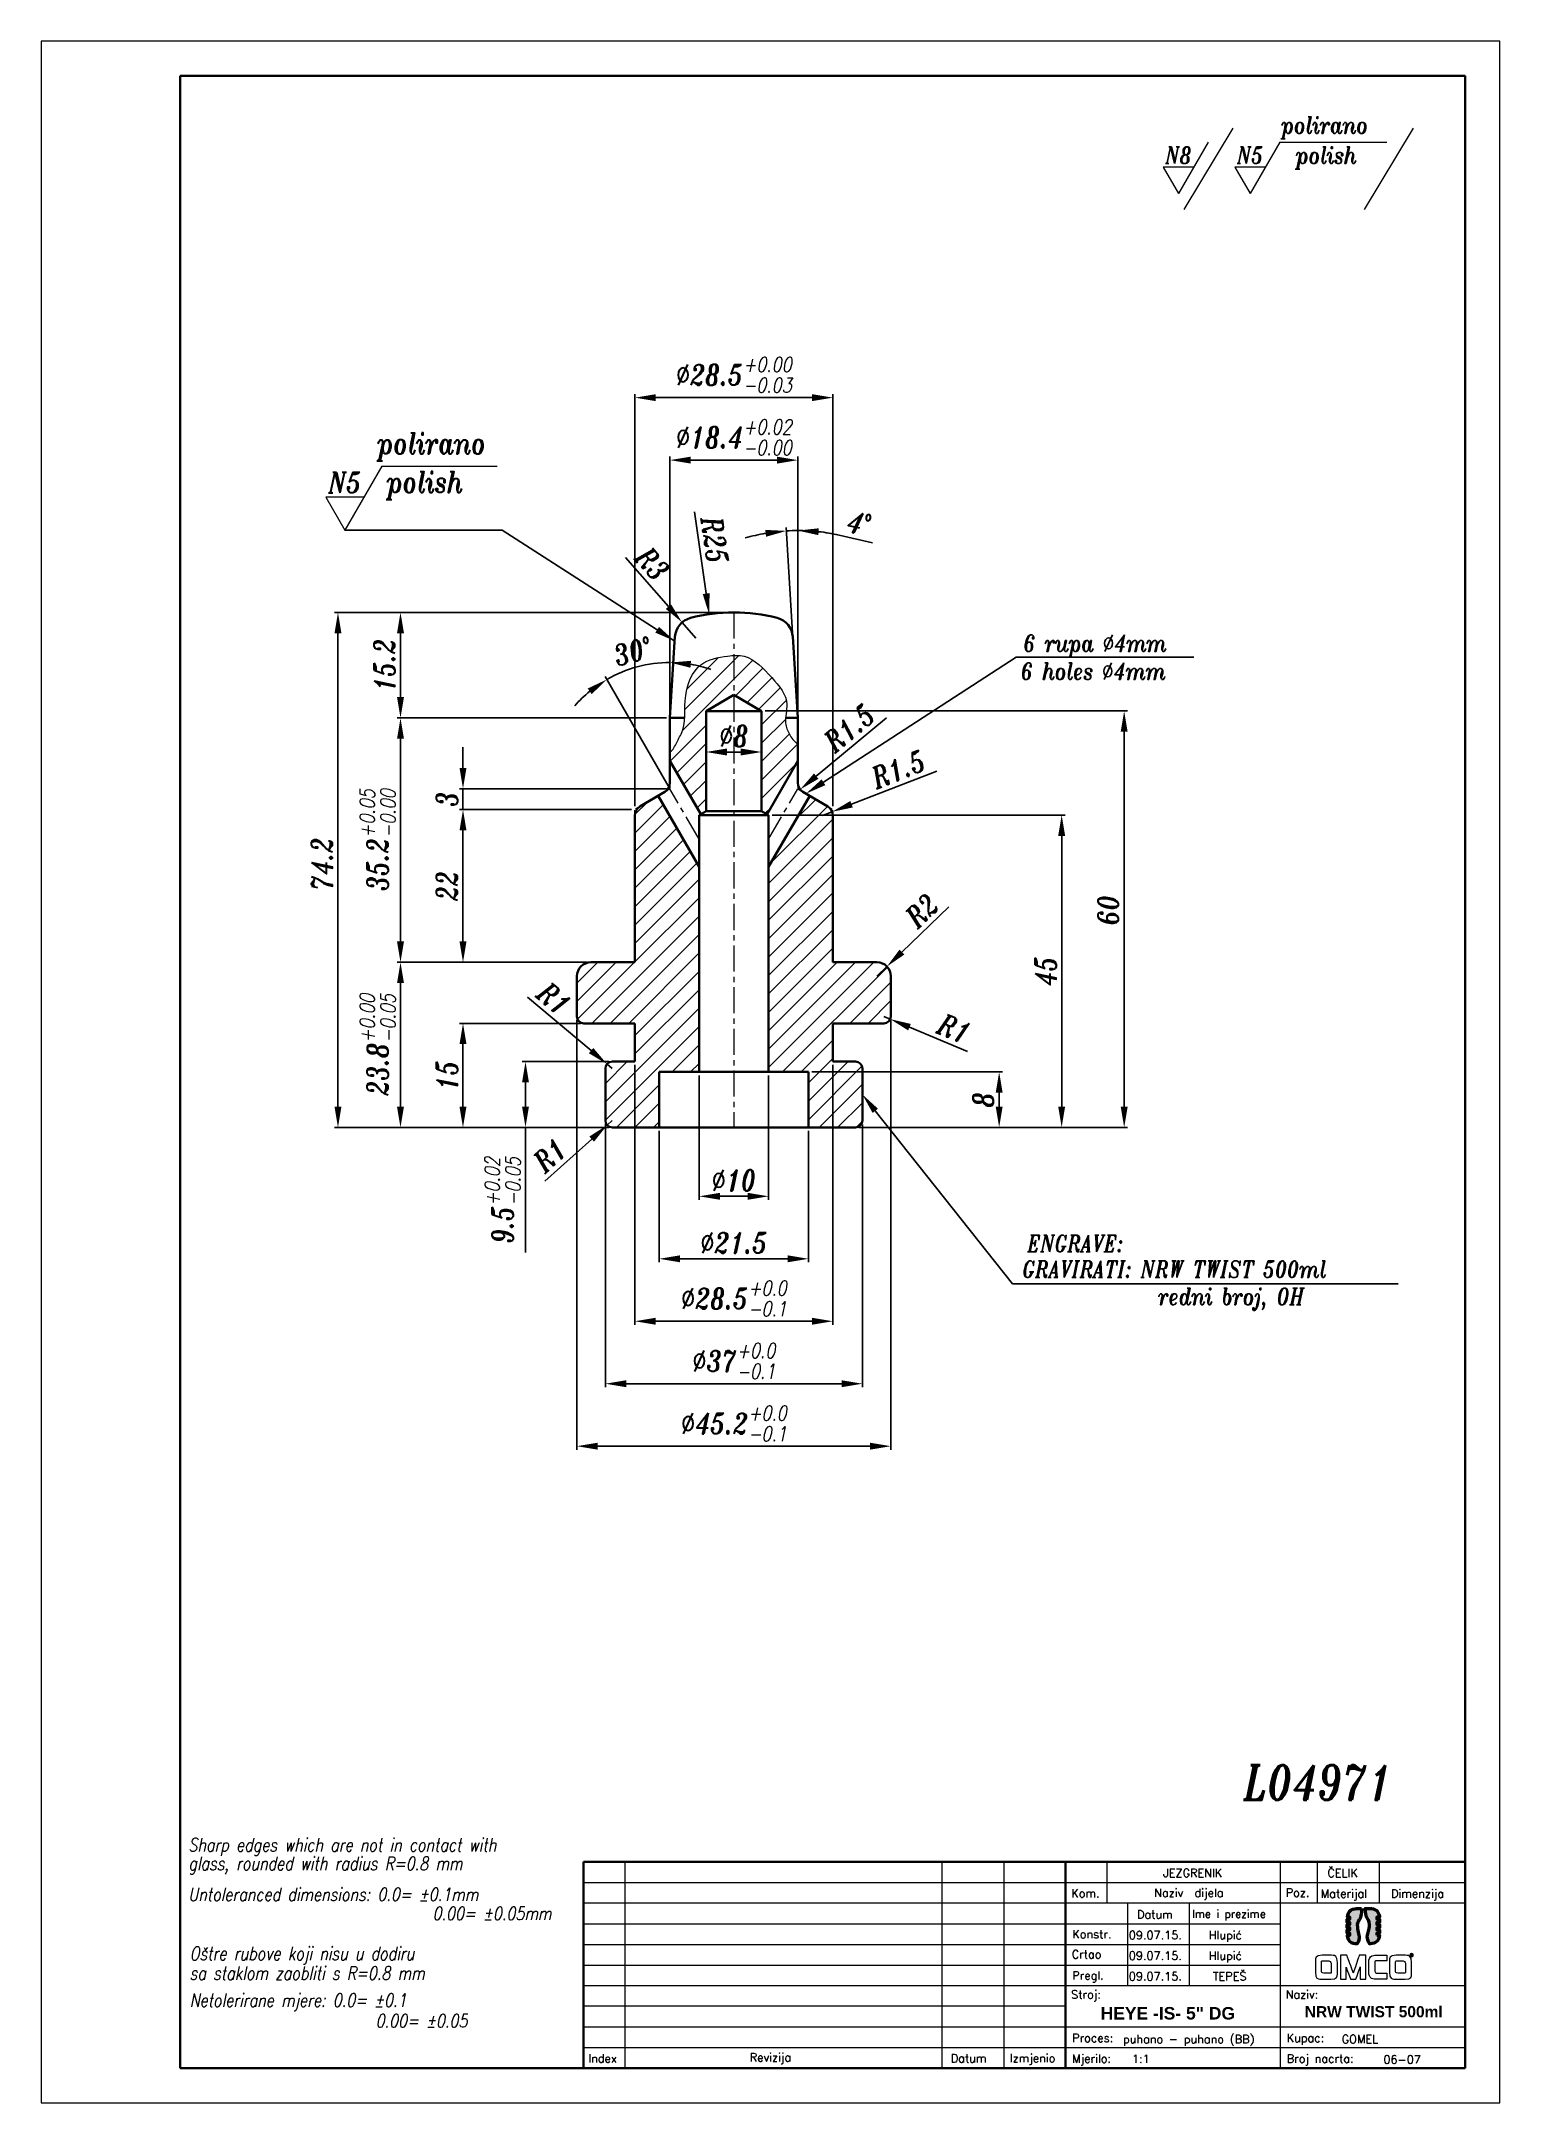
# Model space of a CAD drawing. Extents: x 22 to 232, y 33 to 330.
import ezdxf
from ezdxf import colors
from ezdxf.entities.mleader import LeaderData, LeaderLine
from ezdxf.math import Vec2, Vec3

# ---------------------------------------------------------------- set-up
doc = ezdxf.new("R2010")
doc.units = 0
doc.header["$LTSCALE"] = 3
doc.header["$MEASUREMENT"] = 0
doc.linetypes.add('CENTER', pattern=[2, 1.25, -0.25, 0.25, -0.25])
doc.linetypes.add('HIDDEN', pattern=[0.375, 0.25, -0.125])
doc.layers.get('0').update_dxf_attribs({"linetype": 'CONTINUOUS', "lineweight": 15})
for name, color, linetype, lineweight in [('1', 1, 'CENTER', 15), ('2', 2, 'HIDDEN', 15), ('3', 3, 'CONTINUOUS', 35), ('4', 5, 'CONTINUOUS', 50), ('8', 252, 'CONTINUOUS', 15), ('ENGLISH', 252, 'CONTINUOUS', 18)]:
    doc.layers.add(name, color=color, linetype=linetype, lineweight=lineweight)
doc.styles.add('ITALICT', font='ITALICT.shx', dxfattribs={"width": 0.8, "height": 3})
doc.styles.add('ROMANS', font='romans.shx')
doc.styles.get("Standard").update_dxf_attribs({"font": 'isocp.shx', "height": 3})
doc.dimstyles.new('ISO-25', dxfattribs={"dimtxt": 2.5, "dimasz": 2.5, "dimexe": 1.25, "dimexo": 0.625, "dimtad": 1, "dimtxsty": 'Standard', "dimcen": 2.5, "dimadec": 0, "dimazin": 0, "dimtfac": 1, "dimtmove": 0, "dimatfit": 3, "dimfxl": 1, "dimarcsym": 0})
doc.dimstyles.get("Standard").update_dxf_attribs({"dimtxt": 0.18, "dimasz": 0.18, "dimexe": 0.18, "dimexo": 0.0625, "dimgap": 0.09, "dimtad": 0, "dimtih": 1, "dimtoh": 1, "dimdec": 4, "dimzin": 0, "dimdsep": 46, "dimtxsty": 'Standard', "dimcen": 0.09, "dimadec": 0, "dimazin": 0, "dimtfac": 1, "dimtdec": 4, "dimtofl": 0, "dimtmove": 0, "dimatfit": 3, "dimfxl": 1, "dimtolj": 1, "dimtzin": 0, "dimarcsym": 0})

msp = doc.modelspace()

# ---------------------------------------------------------------- texts
at = {"style": 'ITALICT', "width": 0.8}
for s, height, p in [('6 rupa %%C4mm', 2.4, (163.151, 242.062)), ('GRAVIRATI: NRW TWIST 500ml ', 2.4, (163.017, 151.889)), ('redni broj, OH', 2.4, (182.534, 147.958)), ('L04971', 5, (194.846, 76.631)), ('Oštre rubove koji nisu u dodiru ', 1.89, (43.09, 53.558)), ('sa staklom zaobliti s R=0.8 mm', 1.89, (43.09, 50.734)), ('Netolerirane mjere: 0.0= %%P0.1', 1.89, (43.09, 46.832)), ('0.00= %%P0.05', 1.89, (69.866, 43.871))]:
    msp.add_text(s, height=height, dxfattribs=at).set_placement(p)
at = {"style": 'ROMANS'}
for s, height, p in [('JEZGRENIK', 1.1878, (183.268, 65.52)), ('ČELIK', 1.1878, (206.906, 65.52)), ('Kom.', 1.1878, (170.036, 62.59)), ('Naziv  dijela', 1.18776, (181.975, 62.654)), ('Poz.', 1.1878, (200.914, 62.676)), ('Materijal', 1.1878, (205.948, 62.544)), ('Dimenzija', 1.1878, (216.068, 62.547)), ('Datum', 1.1878, (179.502, 59.54)), ('Ime i prezime', 1.12837, (187.439, 59.652)), ('Konstr.', 1.1878, (170.18, 56.698)), ('09.07.15.', 1.1878, (178.323, 56.561)), ('Hlupić', 1.1878, (189.822, 56.561)), ('Crtao', 1.1878, (170.101, 53.798)), ('09.07.15.', 1.1878, (178.323, 53.592)), ('Hlupić', 1.1878, (189.822, 53.592)), ('Pregl.', 1.1878, (170.18, 50.741)), ('09.07.15.', 1.1878, (178.323, 50.623)), ('TEPEŠ', 1.1878, (190.42, 50.638)), ('Stroj:', 1.1878, (170.018, 48.004)), ('Naziv:', 1.1878, (200.9, 48.004)), ('Proces:', 1.1878, (170.162, 41.744)), ('puhano - puhano (BB)', 1.18776, (177.47, 41.584)), ('Kupac:', 1.1878, (201.043, 41.744)), ('GOMEL', 1.1878, (208.982, 41.584)), ('Index', 1.1878, (100.487, 38.801)), ('Revizija', 1.1878, (123.734, 38.947)), ('Datum', 1.1878, (152.681, 38.811)), ('Izmjenio', 1.1878, (161.181, 38.845)), ('Mjerilo:', 1.1878, (170.162, 38.775)), ('1:1', 1.1878, (178.787, 38.73)), ('Broj nacrta:', 1.18776, (201.051, 38.773)), ('06-07', 1.1878, (214.973, 38.635))]:
    msp.add_text(s, height=height, dxfattribs=at).set_placement(p)
at = {"attachment_point": 1, "style": 'ROMANS'}
for s, insert, char_height, width in [('{\\fArial|b1|i0|c238|p34;HEYE -IS- 5" DG}', (174.257, 46.795), 1.8, 34.0327), ('{\\fArial|b1|i0|c238|p34;NRW TWIST 500ml}', (203.647, 46.92), 1.6, 29.83872)]:
    msp.add_mtext(s, dxfattribs=dict(at, insert=insert, char_height=char_height, width=width))
at = {"layer": 'ENGLISH', "style": 'ITALICT', "width": 0.8}
for s, height, p in [('6 holes %%C4mm', 2.4, (162.789, 238.034)), ('ENGRAVE:', 2.4, (163.708, 155.575)), ('glass, rounded with radius R=0.8 mm', 1.89, (42.905, 66.528)), ('Sharp edges which are not in contact with', 1.89, (42.905, 69.212)), ('Untoleranced dimensions: 0.0= %%P0.1mm', 1.89, (42.905, 62.075)), ('0.00= %%P0.05mm', 1.89, (78.064, 59.336))]:
    msp.add_text(s, height=height, dxfattribs=at).set_placement(p)

# ---------------------------------------------------------------- blocks, each defined once
blk = doc.blocks.new('*D8')
at = {"color": 0, "lineweight": -2, "transparency": 16777216}
for p, q in [((98.85, 189.01), (98.85, 127.09)), ((144.05, 189.01), (144.05, 127.09)), ((101.85, 127.59), (141.05, 127.59))]:
    blk.add_line(p, q, dxfattribs=at)
at = {"color": 0, "transparency": 16777216}
for points in [[(101.85, 128.09), (101.85, 127.09), (98.85, 127.59)], [(141.05, 128.09), (141.05, 127.09), (144.05, 127.59)]]:
    blk.add_solid(points, dxfattribs=at)
at = {"color": 0, "transparency": 16777216, "insert": (121.45, 130.87), "char_height": 3, "attachment_point": 5, "style": 'ITALICT'}
blk.add_mtext('\\A1;%%C45.2{}{\\H0.71x;\\C3;\\S+0.0^ -0.1;}', dxfattribs=at)
blk = doc.blocks.new('*D5')
at = {"color": 0, "lineweight": -2, "transparency": 16777216}
for p, q in [((102.95, 174.01), (102.95, 136.09)), ((139.95, 173.94), (139.95, 136.09)), ((105.95, 136.59), (136.95, 136.59))]:
    blk.add_line(p, q, dxfattribs=at)
at = {"color": 0, "transparency": 16777216}
for points in [[(105.95, 137.09), (105.95, 136.09), (102.95, 136.59)], [(136.95, 137.09), (136.95, 136.09), (139.95, 136.59)]]:
    blk.add_solid(points, dxfattribs=at)
at = {"color": 0, "transparency": 16777216, "insert": (121.45, 139.87), "char_height": 3, "attachment_point": 5, "style": 'ITALICT'}
blk.add_mtext('\\A1;%%C37{}{\\H0.71x;\\C3;\\S+0.0^ -0.1;}', dxfattribs=at)
blk = doc.blocks.new('*D4')
at = {"color": 0, "lineweight": -2, "transparency": 16777216}
for p, q in [((107.2, 182.51), (107.2, 145.09)), ((135.7, 182.51), (135.7, 145.09)), ((110.2, 145.59), (132.7, 145.59))]:
    blk.add_line(p, q, dxfattribs=at)
at = {"color": 0, "transparency": 16777216}
for points in [[(110.2, 146.09), (110.2, 145.09), (107.2, 145.59)], [(132.7, 146.09), (132.7, 145.09), (135.7, 145.59)]]:
    blk.add_solid(points, dxfattribs=at)
at = {"color": 0, "transparency": 16777216, "insert": (121.45, 148.87), "char_height": 3, "attachment_point": 5, "style": 'ITALICT'}
blk.add_mtext('\\A1;%%C28.5{}{\\H0.71x;\\C3;\\S+0.0^ -0.1;}', dxfattribs=at)
blk = doc.blocks.new('*D19')
at = {"color": 0, "lineweight": -2, "transparency": 16777216}
for p, q in [((107.2, 219.81), (107.2, 279.15)), ((110.2, 278.65), (132.7, 278.65)), ((135.7, 219.81), (135.7, 279.15))]:
    blk.add_line(p, q, dxfattribs=at)
at = {"color": 0, "transparency": 16777216}
for points in [[(110.2, 279.15), (110.2, 278.15), (107.2, 278.65)], [(132.7, 279.15), (132.7, 278.15), (135.7, 278.65)]]:
    blk.add_solid(points, dxfattribs=at)
at = {"color": 0, "transparency": 16777216, "insert": (121.45, 281.94), "char_height": 3, "attachment_point": 5, "style": 'ITALICT'}
blk.add_mtext('\\A1;%%C28.5{}{\\H0.71x;\\C3;\\S+0.00^ -0.03;}', dxfattribs=at)
blk = doc.blocks.new('*D16')
at = {"color": 0, "lineweight": -2, "transparency": 16777216}
for p, q in [((91.75, 192.26), (100.89, 184.58)), ((103.95, 182.01), (103.19, 182.65))]:
    blk.add_line(p, q, dxfattribs=at)
at = {"color": 0, "transparency": 16777216}
blk.add_solid([(101.21, 184.96), (100.57, 184.2), (103.19, 182.65)], dxfattribs=at)
at = {"color": 0, "transparency": 16777216, "insert": (95.55, 192.08), "char_height": 3, "attachment_point": 5, "rotation": 319.9481, "style": 'ITALICT'}
blk.add_mtext('\\A1;R1', dxfattribs=at)
blk = doc.blocks.new('*D15')
at = {"color": 0, "lineweight": -2, "transparency": 16777216}
for p, q in [((100.35, 197.31), (72.95, 197.31)), ((73.45, 194.31), (73.45, 176.51)), ((103.45, 173.51), (72.95, 173.51))]:
    blk.add_line(p, q, dxfattribs=at)
at = {"color": 0, "transparency": 16777216}
for points in [[(72.95, 194.31), (73.95, 194.31), (73.45, 197.31)], [(72.95, 176.51), (73.95, 176.51), (73.45, 173.51)]]:
    blk.add_solid(points, dxfattribs=at)
at = {"color": 0, "transparency": 16777216, "insert": (70.16, 185.41), "char_height": 3, "attachment_point": 5, "rotation": 90, "style": 'ITALICT'}
blk.add_mtext('\\A1;23.8{}{\\H0.71x;\\C3;\\S+0.00^ -0.05;}', dxfattribs=at)
blk = doc.blocks.new('*D13')
at = {"color": 0, "lineweight": -2, "transparency": 16777216}
for p, q in [((99.35, 188.51), (81.95, 188.51)), ((82.45, 176.51), (82.45, 185.51)), ((103.45, 173.51), (81.95, 173.51))]:
    blk.add_line(p, q, dxfattribs=at)
at = {"color": 0, "transparency": 16777216}
for points in [[(81.95, 185.51), (82.95, 185.51), (82.45, 188.51)], [(81.95, 176.51), (82.95, 176.51), (82.45, 173.51)]]:
    blk.add_solid(points, dxfattribs=at)
at = {"color": 0, "transparency": 16777216, "insert": (80.15, 181.01), "char_height": 3, "attachment_point": 5, "rotation": 90, "style": 'ITALICT'}
blk.add_mtext('\\A1;15', dxfattribs=at)
blk = doc.blocks.new('*D17')
at = {"color": 0, "lineweight": -2, "transparency": 16777216}
for p, q in [((103.95, 174.51), (103.21, 173.84)), ((94.24, 165.78), (100.98, 171.83))]:
    blk.add_line(p, q, dxfattribs=at)
at = {"color": 0, "transparency": 16777216}
blk.add_solid([(100.64, 172.2), (101.31, 171.46), (103.21, 173.84)], dxfattribs=at)
at = {"color": 0, "transparency": 16777216, "insert": (94.96, 169.51), "char_height": 3, "attachment_point": 5, "rotation": 41.9644, "style": 'ITALICT'}
blk.add_mtext('\\A1;R1', dxfattribs=at)
blk = doc.blocks.new('*D14')
at = {"color": 0, "lineweight": -2, "transparency": 16777216}
for p, q in [((103.45, 183.01), (90.95, 183.01)), ((91.45, 180.01), (91.45, 176.51)), ((103.45, 173.51), (90.95, 173.51)), ((91.45, 173.51), (91.45, 155.48))]:
    blk.add_line(p, q, dxfattribs=at)
at = {"color": 0, "transparency": 16777216}
for points in [[(90.95, 180.01), (91.95, 180.01), (91.45, 183.01)], [(90.95, 176.51), (91.95, 176.51), (91.45, 173.51)]]:
    blk.add_solid(points, dxfattribs=at)
at = {"color": 0, "transparency": 16777216, "insert": (88.16, 163), "char_height": 3, "attachment_point": 5, "rotation": 90, "style": 'ITALICT'}
blk.add_mtext('\\A1;9.5{}{\\H0.71x;\\C3;\\S+0.02^ -0.05;}', dxfattribs=at)
blk = doc.blocks.new('*D7')
at = {"color": 0, "lineweight": -2, "transparency": 16777216}
for p, q in [((106.7, 219.31), (81.95, 219.31)), ((82.45, 200.31), (82.45, 216.31)), ((81.91, 197.31), (82.95, 197.31))]:
    blk.add_line(p, q, dxfattribs=at)
at = {"color": 0, "transparency": 16777216}
for points in [[(81.95, 216.31), (82.95, 216.31), (82.45, 219.31)], [(81.95, 200.31), (82.95, 200.31), (82.45, 197.31)]]:
    blk.add_solid(points, dxfattribs=at)
at = {"color": 0, "transparency": 16777216, "insert": (80.15, 208.31), "char_height": 3, "attachment_point": 5, "rotation": 90, "style": 'ITALICT'}
blk.add_mtext('\\A1;22', dxfattribs=at)
blk = doc.blocks.new('*D10')
at = {"color": 0, "lineweight": -2, "transparency": 16777216}
for p, q in [((126.95, 218.51), (169.15, 218.51)), ((168.65, 176.51), (168.65, 215.51)), ((139.52, 173.51), (169.15, 173.51))]:
    blk.add_line(p, q, dxfattribs=at)
at = {"color": 0, "transparency": 16777216}
for points in [[(168.15, 215.51), (169.15, 215.51), (168.65, 218.51)], [(168.15, 176.51), (169.15, 176.51), (168.65, 173.51)]]:
    blk.add_solid(points, dxfattribs=at)
at = {"color": 0, "transparency": 16777216, "insert": (166.35, 196.01), "char_height": 3, "attachment_point": 5, "rotation": 90, "style": 'ITALICT'}
blk.add_mtext('\\A1;45', dxfattribs=at)
blk = doc.blocks.new('*D9')
at = {"color": 0, "lineweight": -2, "transparency": 16777216}
for p, q in [((152.42, 205.3), (145.65, 198.78)), ((142.05, 195.31), (143.49, 196.7))]:
    blk.add_line(p, q, dxfattribs=at)
at = {"color": 0, "transparency": 16777216}
blk.add_solid([(145.31, 199.14), (146, 198.42), (143.49, 196.7)], dxfattribs=at)
at = {"color": 0, "transparency": 16777216, "insert": (148.52, 204.74), "char_height": 3, "attachment_point": 5, "rotation": 43.96, "style": 'ITALICT'}
blk.add_mtext('\\A1;R2', dxfattribs=at)
blk = doc.blocks.new('*D1')
at = {"color": 0, "lineweight": -2, "transparency": 16777216}
for p, q in [((111.75, 232.51), (72.95, 232.51)), ((73.45, 200.31), (73.45, 229.51)), ((100.35, 197.31), (72.95, 197.31))]:
    blk.add_line(p, q, dxfattribs=at)
at = {"color": 0, "transparency": 16777216}
for points in [[(72.95, 229.51), (73.95, 229.51), (73.45, 232.51)], [(72.95, 200.31), (73.95, 200.31), (73.45, 197.31)]]:
    blk.add_solid(points, dxfattribs=at)
at = {"color": 0, "transparency": 16777216, "insert": (70.16, 214.91), "char_height": 3, "attachment_point": 5, "rotation": 90, "style": 'ITALICT'}
blk.add_mtext('\\A1;35.2{}{\\H0.71x;\\C3;\\S+0.05^ -0.00;}', dxfattribs=at)
blk = doc.blocks.new('*D2')
at = {"color": 0, "lineweight": -2, "transparency": 16777216}
for p, q in [((132.7, 181.51), (160.15, 181.51)), ((159.65, 176.51), (159.65, 178.51)), ((139.45, 173.51), (160.15, 173.51))]:
    blk.add_line(p, q, dxfattribs=at)
at = {"color": 0, "transparency": 16777216}
for points in [[(159.15, 178.51), (160.15, 178.51), (159.65, 181.51)], [(159.15, 176.51), (160.15, 176.51), (159.65, 173.51)]]:
    blk.add_solid(points, dxfattribs=at)
at = {"color": 0, "transparency": 16777216, "insert": (157.35, 177.51), "char_height": 3, "attachment_point": 5, "rotation": 90, "style": 'ITALICT'}
blk.add_mtext('\\A1;8', dxfattribs=at)
blk = doc.blocks.new('*D3')
at = {"color": 0, "lineweight": -2, "transparency": 16777216}
for p, q in [((110.7, 173.01), (110.7, 154.09)), ((132.2, 173.01), (132.2, 154.09)), ((113.7, 154.59), (129.2, 154.59))]:
    blk.add_line(p, q, dxfattribs=at)
at = {"color": 0, "transparency": 16777216}
for points in [[(113.7, 155.09), (113.7, 154.09), (110.7, 154.59)], [(129.2, 155.09), (129.2, 154.09), (132.2, 154.59)]]:
    blk.add_solid(points, dxfattribs=at)
at = {"color": 0, "transparency": 16777216, "insert": (121.45, 156.89), "char_height": 3, "attachment_point": 5, "style": 'ITALICT'}
blk.add_mtext('\\A1;%%c21.5', dxfattribs=at)
blk = doc.blocks.new('*D6')
at = {"color": 0, "lineweight": -2, "transparency": 16777216}
for p, q in [((125.95, 233.51), (178.15, 233.51)), ((177.65, 176.51), (177.65, 230.51)), ((139.45, 173.51), (178.15, 173.51))]:
    blk.add_line(p, q, dxfattribs=at)
at = {"color": 0, "transparency": 16777216}
for points in [[(177.15, 230.51), (178.15, 230.51), (177.65, 233.51)], [(177.15, 176.51), (178.15, 176.51), (177.65, 173.51)]]:
    blk.add_solid(points, dxfattribs=at)
at = {"color": 0, "transparency": 16777216, "insert": (175.35, 204.81), "char_height": 3, "attachment_point": 5, "rotation": 90, "style": 'ITALICT'}
blk.add_mtext('\\A1;60', dxfattribs=at)
blk = doc.blocks.new('*D11')
at = {"color": 0, "lineweight": -2, "transparency": 16777216}
blk.add_line((120.45, 227.6), (122.45, 227.6), dxfattribs=at)
at = {"color": 0, "transparency": 16777216}
for points in [[(120.45, 228.1), (120.45, 227.1), (117.45, 227.6)], [(122.45, 228.1), (122.45, 227.1), (125.45, 227.6)]]:
    blk.add_solid(points, dxfattribs=at)
at = {"color": 0, "transparency": 16777216, "insert": (121.45, 229.9), "char_height": 3, "attachment_point": 5, "style": 'ITALICT'}
blk.add_mtext('\\A1;%%c8', dxfattribs=at)
blk = doc.blocks.new('*D12')
at = {"color": 0, "lineweight": -2, "transparency": 16777216}
for p, q in [((116.45, 181.01), (116.45, 163.09)), ((126.45, 181.01), (126.45, 163.09)), ((119.45, 163.59), (123.45, 163.59))]:
    blk.add_line(p, q, dxfattribs=at)
at = {"color": 0, "transparency": 16777216}
for points in [[(119.45, 164.09), (119.45, 163.09), (116.45, 163.59)], [(123.45, 164.09), (123.45, 163.09), (126.45, 163.59)]]:
    blk.add_solid(points, dxfattribs=at)
at = {"color": 0, "transparency": 16777216, "insert": (121.45, 165.89), "char_height": 3, "attachment_point": 5, "style": 'ITALICT'}
blk.add_mtext('\\A1;%%c10', dxfattribs=at)
blk = doc.blocks.new('*D18')
at = {"color": 0, "lineweight": -2, "transparency": 16777216}
for p, q in [((143.05, 189.51), (143.97, 189.12)), ((155.09, 184.44), (146.74, 187.95))]:
    blk.add_line(p, q, dxfattribs=at)
at = {"color": 0, "transparency": 16777216}
blk.add_solid([(146.93, 188.42), (146.55, 187.49), (143.97, 189.12)], dxfattribs=at)
at = {"color": 0, "transparency": 16777216, "insert": (153.19, 187.74), "char_height": 3, "attachment_point": 5, "rotation": 337.1717, "style": 'ITALICT'}
blk.add_mtext('\\A1;R1', dxfattribs=at)
blk = doc.blocks.new('*D20')
at = {"color": 0, "lineweight": -2, "transparency": 16777216}
for p, q in [((82.45, 225.31), (82.45, 228.31)), ((111.75, 222.31), (81.95, 222.31)), ((82.45, 219.31), (82.45, 222.31)), ((106.7, 219.31), (81.95, 219.31)), ((82.45, 216.31), (82.45, 213.31))]:
    blk.add_line(p, q, dxfattribs=at)
at = {"color": 0, "transparency": 16777216}
for points in [[(81.95, 225.31), (82.95, 225.31), (82.45, 222.31)], [(81.95, 216.31), (82.95, 216.31), (82.45, 219.31)]]:
    blk.add_solid(points, dxfattribs=at)
at = {"color": 0, "transparency": 16777216, "insert": (80.15, 220.81), "char_height": 3, "attachment_point": 5, "rotation": 90, "style": 'ITALICT'}
blk.add_mtext('\\A1;3', dxfattribs=at)
blk = doc.blocks.new('*D21')
at = {"color": 0, "lineweight": -2, "transparency": 16777216}
for p, q in [((112.25, 233.01), (112.25, 270.15)), ((115.25, 269.65), (127.65, 269.65)), ((130.65, 233.01), (130.65, 270.15))]:
    blk.add_line(p, q, dxfattribs=at)
at = {"color": 0, "transparency": 16777216}
for points in [[(115.25, 270.15), (115.25, 269.15), (112.25, 269.65)], [(127.65, 270.15), (127.65, 269.15), (130.65, 269.65)]]:
    blk.add_solid(points, dxfattribs=at)
at = {"color": 0, "transparency": 16777216, "insert": (121.45, 272.94), "char_height": 3, "attachment_point": 5, "style": 'ITALICT'}
blk.add_mtext('\\A1;%%c18.4{}{\\H0.71x;\\C3;\\S+0.02^ -0.00;}', dxfattribs=at)
blk = doc.blocks.new('*D22')
at = {"color": 0, "lineweight": -2, "transparency": 16777216}
for p, q in [((120.95, 247.71), (72.95, 247.71)), ((73.45, 244.71), (73.45, 235.51)), ((111.75, 232.51), (72.95, 232.51))]:
    blk.add_line(p, q, dxfattribs=at)
at = {"color": 0, "transparency": 16777216}
for points in [[(72.95, 244.71), (73.95, 244.71), (73.45, 247.71)], [(72.95, 235.51), (73.95, 235.51), (73.45, 232.51)]]:
    blk.add_solid(points, dxfattribs=at)
at = {"color": 0, "transparency": 16777216, "insert": (71.15, 240.11), "char_height": 3, "attachment_point": 5, "rotation": 90, "style": 'ITALICT'}
blk.add_mtext('\\A1;15.2', dxfattribs=at)
blk = doc.blocks.new('*D23')
at = {"color": 0, "lineweight": -2, "transparency": 16777216}
for p, q in [((120.95, 247.71), (63.95, 247.71)), ((64.45, 244.71), (64.45, 176.51)), ((103.45, 173.51), (63.95, 173.51))]:
    blk.add_line(p, q, dxfattribs=at)
at = {"color": 0, "transparency": 16777216}
for points in [[(63.95, 244.71), (64.95, 244.71), (64.45, 247.71)], [(63.95, 176.51), (64.95, 176.51), (64.45, 173.51)]]:
    blk.add_solid(points, dxfattribs=at)
at = {"color": 0, "transparency": 16777216, "insert": (62.15, 211.48), "char_height": 3, "attachment_point": 5, "rotation": 90, "style": 'ITALICT'}
blk.add_mtext('\\A1;74.2', dxfattribs=at)
blk = doc.blocks.new('*D24')
at = {"color": 0, "lineweight": -2, "transparency": 16777216}
for p, q in [((105.86, 255.63), (112.03, 248.54)), ((115.97, 244.01), (114, 246.28))]:
    blk.add_line(p, q, dxfattribs=at)
at = {"color": 0, "transparency": 16777216}
blk.add_solid([(112.41, 248.87), (111.65, 248.21), (114, 246.28)], dxfattribs=at)
at = {"color": 0, "transparency": 16777216, "insert": (109.7, 254.73), "char_height": 3, "attachment_point": 5, "rotation": 311.0024, "style": 'ITALICT'}
blk.add_mtext('\\A1;R3', dxfattribs=at)
blk = doc.blocks.new('*D25')
at = {"color": 0, "lineweight": -2, "transparency": 16777216}
blk.add_line((115.76, 262.21), (117.46, 250.42), dxfattribs=at)
at = {"color": 0, "transparency": 16777216}
blk.add_solid([(117.96, 250.49), (116.97, 250.35), (117.89, 247.45)], dxfattribs=at)
at = {"color": 0, "transparency": 16777216, "insert": (118.67, 258.13), "char_height": 3, "attachment_point": 5, "rotation": 278.1967, "style": 'ITALICT'}
blk.add_mtext('\\A1;R25', dxfattribs=at)
blk = doc.blocks.new('*D26')
at = {"color": 0, "lineweight": -2, "transparency": 16777216}
blk.add_line((143.44, 232.53), (133.31, 224.12), dxfattribs=at)
at = {"color": 0, "transparency": 16777216}
blk.add_solid([(132.99, 224.51), (133.63, 223.74), (131, 222.2)], dxfattribs=at)
at = {"color": 0, "transparency": 16777216, "insert": (138.06, 231.05), "char_height": 3, "attachment_point": 5, "rotation": 39.6782, "style": 'ITALICT'}
blk.add_mtext('\\A1;R1.5', dxfattribs=at)
blk = doc.blocks.new('*D27')
at = {"color": 0, "lineweight": -2, "transparency": 16777216}
for p, q in [((112.25, 233.01), (112.25, 240.99)), ((112, 222.74), (102.91, 238.48))]:
    blk.add_line(p, q, dxfattribs=at)
for start, end in [(90, 120), (71.0648, 80.5324), (129.4676, 138.9352)]:
    blk.add_arc((112.25, 222.31), 18.18, start, end, dxfattribs=at)
at = {"color": 0, "transparency": 16777216}
for points in [[(115.2, 239.74), (115.28, 240.74), (112.25, 240.49)], [(100.41, 236.75), (100.98, 235.93), (103.16, 238.05)]]:
    blk.add_solid(points, dxfattribs=at)
at = {"color": 0, "transparency": 16777216, "insert": (106.95, 242.09), "char_height": 3, "attachment_point": 5, "rotation": 15, "style": 'ITALICT'}
blk.add_mtext('\\A1;30°', dxfattribs=at)
blk = doc.blocks.new('A$C06FE1C3C')
for p, q in [((-9.22, 5.32), (-9.22, 21.93)), ((-9.22, 5.32), (0, 0)), ((-4.76, 2.75), (-4.76, -2.75)), ((-4.76, -2.75), (0, 0))]:
    blk.add_line(p, q)
at = {"style": 'ITALICT', "width": 0.8}
for s, p in [('polirano', (-11.02, 4.68)), ('N5', (-5.38, -2.36))]:
    blk.add_text(s, height=3, rotation=90, dxfattribs=at).set_placement(p)
at = {"layer": 'ENGLISH', "style": 'ITALICT', "width": 0.8}
blk.add_text('polish', height=3, rotation=90, dxfattribs=at).set_placement((-5.45, 6.02))
blk = doc.blocks.new('*D29')
at = {"color": 0, "lineweight": -2, "transparency": 16777216}
for p, q in [((150.69, 224.82), (138.4, 220.07)), ((134.2, 218.45), (135.6, 218.99))]:
    blk.add_line(p, q, dxfattribs=at)
at = {"color": 0, "transparency": 16777216}
blk.add_solid([(138.22, 220.54), (138.58, 219.61), (135.6, 218.99)], dxfattribs=at)
at = {"color": 0, "transparency": 16777216, "insert": (145.12, 225.13), "char_height": 3, "attachment_point": 5, "rotation": 21.113, "style": 'ITALICT'}
blk.add_mtext('\\A1;R1.5', dxfattribs=at)
blk = doc.blocks.new('A$C1A7826C2')
for p, q in [((3.49, 9.67), (-0.77, 2.29)), ((7.04, 11.72), (0, 0)), ((13.81, 9.67), (9.55, 2.29)), ((13.81, 9.67), (29.24, 9.67)), ((33, 11.72), (25.96, 0)), ((-2.96, 6.1), (-0.77, 2.29)), ((1.43, 6.1), (-2.96, 6.1)), ((7.36, 6.1), (9.55, 2.29)), ((11.75, 6.1), (7.36, 6.1))]:
    blk.add_line(p, q)
at = {"style": 'ITALICT', "width": 0.8}
for s, p in [('polirano', (14.04, 10.94)), ('N8', (-2.66, 6.59)), ('N5', (7.66, 6.59))]:
    blk.add_text(s, height=2.4, dxfattribs=at).set_placement(p)
at = {"layer": 'ENGLISH', "style": 'ITALICT', "width": 0.8}
blk.add_text('polish', height=2.4, dxfattribs=at).set_placement((16.13, 6.59))
blk = doc.blocks.new('*D31')
at = {"color": 0, "linetype": 'ByBlock', "lineweight": -2, "transparency": 16777216}
for p, q in [((129.9, 244.74), (128.97, 259.95)), ((130.65, 233.01), (130.65, 260)), ((136.62, 258.84), (141.41, 257.75))]:
    blk.add_line(p, q, dxfattribs=at)
for start, end in [(99.8706, 106.2413), (90, 93.5), (77.2389, 90), (77.2587, 83.6294)]:
    blk.add_arc((130.65, 232.51), 27, start, end, dxfattribs=at)
at = {"color": 0, "transparency": 16777216}
for points in [[(125.97, 259.6), (126.08, 258.61), (129, 259.45)], [(133.62, 258.84), (133.68, 259.83), (130.65, 259.5)]]:
    blk.add_solid(points, dxfattribs=at)
at = {"color": 0, "transparency": 16777216, "insert": (139.52, 260.54), "char_height": 3, "attachment_point": 5, "rotation": 347.2389, "style": 'ITALICT'}
blk.add_mtext('\\A1;4°', dxfattribs=at)

# ---------------------------------------------------------------- dimensions: what is measured, and where the dimension line sits
for base, p1, p2, text, override, picture, middle in [((135.703, 278.651), (107.203, 219.307), (135.703, 219.307), '%%C<>{}{\\H0.71x;\\C3;\\S+0.00^ -0.03;}', {"dimtxt": 3, "dimasz": 3, "dimexe": 0.5, "dimexo": 0.5, "dimgap": 0.8, "dimtad": 1, "dimtih": 0, "dimtoh": 0, "dimdec": 2, "dimzin": 8, "dimtxsty": 'ITALICT', "dimcen": 0, "dimtp": 0, "dimtm": 0.03, "dimtdec": 2, "dimtofl": 1, "dimtmove": 0, "dimtvp": 13.888889, "dimtzin": 0}, '*D19', (121.453, 278.651)), ((130.653, 269.651), (112.253, 232.507), (130.653, 232.507), '%%c<>{}{\\H0.71x;\\C3;\\S+0.02^ -0.00;}', {"dimtxt": 3, "dimasz": 3, "dimexe": 0.5, "dimexo": 0.5, "dimgap": 0.8, "dimtad": 1, "dimtih": 0, "dimtoh": 0, "dimdec": 2, "dimzin": 8, "dimtxsty": 'ITALICT', "dimcen": 0, "dimtp": 0.02, "dimtdec": 2, "dimtofl": 1, "dimtmove": 0, "dimtvp": 13.888889}, '*D21', (121.453, 269.651)), ((144.053, 127.588), (98.853, 189.507), (144.053, 189.507), '%%C<>{}{\\H0.71x;\\C3;\\S+0.0^ -0.1;}', {"dimtxt": 3, "dimasz": 3, "dimexe": 0.5, "dimexo": 0.5, "dimgap": 0.8, "dimtad": 1, "dimtih": 0, "dimtoh": 0, "dimdec": 2, "dimzin": 8, "dimtxsty": 'ITALICT', "dimcen": 0, "dimtol": 0, "dimlim": 0, "dimtp": 0, "dimtm": 0, "dimtfac": 1, "dimtdec": 2, "dimtofl": 1, "dimtmove": 0, "dimtvp": 13.888889, "dimtolj": 1, "dimtzin": 0}, '*D8', (121.453, 127.588)), ((135.703, 145.588), (107.203, 183.007), (135.703, 183.007), '%%C<>{}{\\H0.71x;\\C3;\\S+0.0^ -0.1;}', {"dimtxt": 3, "dimasz": 3, "dimexe": 0.5, "dimexo": 0.5, "dimgap": 0.8, "dimtad": 1, "dimtih": 0, "dimtoh": 0, "dimdec": 2, "dimzin": 8, "dimtxsty": 'ITALICT', "dimcen": 0, "dimtp": 0, "dimtm": 0.1, "dimtdec": 1, "dimtofl": 1, "dimtmove": 0, "dimtvp": 13.888889, "dimtzin": 0}, '*D4', (121.453, 145.588)), ((139.953, 136.588), (102.953, 174.507), (139.953, 174.444), '%%C<>{}{\\H0.71x;\\C3;\\S+0.0^ -0.1;}', {"dimtxt": 3, "dimasz": 3, "dimexe": 0.5, "dimexo": 0.5, "dimgap": 0.8, "dimtad": 1, "dimtih": 0, "dimtoh": 0, "dimdec": 2, "dimzin": 8, "dimtxsty": 'ITALICT', "dimcen": 0, "dimtol": 0, "dimlim": 0, "dimtp": 0, "dimtm": 0, "dimtfac": 1, "dimtdec": 2, "dimtofl": 1, "dimtmove": 0, "dimtvp": 13.888889, "dimtolj": 1, "dimtzin": 0}, '*D5', (121.453, 136.588)), ((132.203, 154.588), (110.703, 173.507), (132.203, 173.507), '%%c<>', {"dimtxt": 3, "dimasz": 3, "dimexe": 0.5, "dimexo": 0.5, "dimgap": 0.8, "dimtad": 1, "dimtih": 0, "dimtoh": 0, "dimdec": 2, "dimzin": 8, "dimtxsty": 'ITALICT', "dimcen": 0, "dimtdec": 2, "dimtofl": 1, "dimtmove": 0, "dimtvp": 13.888889, "dimtzin": 8}, '*D3', (121.453, 154.588))]:
    dim = msp.add_linear_dim(base=base, p1=p1, p2=p2, text=text, dimstyle='Standard', override=override)
    dim.commit()
    dim.dimension.update_dxf_attribs({"geometry": picture, "text_midpoint": middle, "dimtype": 160})
for center, mpoint, override, picture, middle in [((121.453, 222.707), (117.889, 247.451), {"dimtxt": 3, "dimasz": 3, "dimexe": 0.5, "dimexo": 0.5, "dimgap": 0.8, "dimtad": 1, "dimtih": 0, "dimtoh": 0, "dimdec": 2, "dimzin": 8, "dimtxsty": 'ITALICT', "dimcen": 0, "dimtdec": 2, "dimtvp": 13.888889, "dimtzin": 8}, '*D25', (118.674, 258.13)), ((115.965, 244.011), (113.997, 246.275), {"dimtxt": 3, "dimasz": 3, "dimexe": 0.5, "dimexo": 0.5, "dimgap": 0.8, "dimtad": 1, "dimtih": 0, "dimtoh": 0, "dimdec": 2, "dimzin": 8, "dimtxsty": 'ITALICT', "dimcen": 0, "dimtdec": 2, "dimtofl": 1, "dimtvp": 13.888889, "dimtzin": 8}, '*D24', (107.961, 253.218)), ((134.203, 218.454), (135.602, 218.994), {"dimtxt": 3, "dimasz": 3, "dimexe": 0.5, "dimexo": 0.5, "dimgap": 0.8, "dimtad": 1, "dimtih": 0, "dimtoh": 0, "dimdec": 2, "dimzin": 8, "dimtxsty": 'ITALICT', "dimcen": 0, "dimtdec": 2, "dimtofl": 1, "dimtvp": 13.888889, "dimtzin": 8}, '*D29', (145.115, 225.133)), ((142.053, 195.307), (143.493, 196.695), {"dimtxt": 3, "dimasz": 3, "dimexe": 0.5, "dimexo": 0.5, "dimgap": 0.8, "dimtad": 1, "dimtih": 0, "dimtoh": 0, "dimdec": 2, "dimzin": 8, "dimtxsty": 'ITALICT', "dimcen": 0, "dimtdec": 2, "dimtofl": 1, "dimtvp": 13.888889, "dimtzin": 8}, '*D9', (148.518, 204.737)), ((143.053, 189.507), (143.975, 189.119), {"dimtxt": 3, "dimasz": 3, "dimexe": 0.5, "dimexo": 0.5, "dimgap": 0.8, "dimtad": 1, "dimtih": 0, "dimtoh": 0, "dimdec": 2, "dimzin": 8, "dimtxsty": 'ITALICT', "dimcen": 0, "dimtdec": 2, "dimtofl": 1, "dimtvp": 13.888889, "dimtzin": 8}, '*D18', (153.188, 187.736)), ((103.953, 174.507), (103.209, 173.838), {"dimtxt": 3, "dimasz": 3, "dimexe": 0.5, "dimexo": 0.5, "dimgap": 0.8, "dimtad": 1, "dimtih": 0, "dimtoh": 0, "dimdec": 2, "dimzin": 8, "dimtxsty": 'ITALICT', "dimcen": 0, "dimtdec": 2, "dimtofl": 1, "dimtvp": 13.888889, "dimtzin": 8}, '*D17', (94.958, 169.511))]:
    dim = msp.add_radius_dim(center=center, mpoint=mpoint, dimstyle='Standard', override=override)
    dim.commit()
    dim.dimension.update_dxf_attribs({"geometry": picture, "text_midpoint": middle})
for base, line1, line2, override, picture, middle in [((129.554, 259.479), ((130.653, 232.507), (130.653, 223.163)), ((130.653, 232.507), (129.935, 244.245)), {"dimtxt": 3, "dimasz": 3, "dimexe": 0.5, "dimexo": 0.5, "dimgap": 0.8, "dimtad": 1, "dimtih": 0, "dimtoh": 0, "dimdec": 2, "dimzin": 8, "dimtxsty": 'ITALICT', "dimcen": 0, "dimtdec": 2, "dimtofl": 1, "dimtvp": 13.888889, "dimtzin": 8, "dimarcsym": 1}, '*D31', (139.52, 260.536)), ((109.097, 240.209), ((112.253, 232.507), (112.253, 223.163)), ((116.453, 215.035), (112.253, 222.309)), {"dimtxt": 3, "dimasz": 3, "dimexe": 0.5, "dimexo": 0.5, "dimgap": 0.8, "dimtad": 1, "dimtih": 0, "dimtoh": 0, "dimdec": 2, "dimzin": 8, "dimtxsty": 'ITALICT', "dimcen": 0, "dimtdec": 2, "dimtofl": 1, "dimtvp": 13.888889, "dimtzin": 8}, '*D27', (106.953, 242.088))]:
    dim = msp.add_angular_dim_2l(base=base, line1=line1, line2=line2, dimstyle='Standard', override=override)
    dim.commit()
    dim.dimension.update_dxf_attribs({"geometry": picture, "text_midpoint": middle})
for base, p1, p2, override, picture, middle in [((64.447, 173.507), (121.453, 247.707), (103.953, 173.507), {"dimtxt": 3, "dimasz": 3, "dimexe": 0.5, "dimexo": 0.5, "dimgap": 0.8, "dimtad": 1, "dimtih": 0, "dimtoh": 0, "dimdec": 2, "dimzin": 8, "dimtxsty": 'ITALICT', "dimcen": 0, "dimtdec": 2, "dimtofl": 1, "dimtmove": 0, "dimtvp": 13.888889, "dimtzin": 8}, '*D23', (64.447, 211.482)), ((177.651, 233.507), (138.953, 173.507), (125.453, 233.507), {"dimtxt": 3, "dimasz": 3, "dimexe": 0.5, "dimexo": 0.5, "dimgap": 0.8, "dimtad": 1, "dimtih": 0, "dimtoh": 0, "dimdec": 2, "dimzin": 8, "dimtxsty": 'ITALICT', "dimcen": 0, "dimtdec": 2, "dimtofl": 1, "dimtmove": 0, "dimtvp": 13.888889, "dimtzin": 8}, '*D6', (177.651, 204.808)), ((82.447, 222.307), (107.203, 219.307), (112.255, 222.307), {"dimtxt": 3, "dimasz": 3, "dimexe": 0.5, "dimexo": 0.5, "dimgap": 0.8, "dimtad": 1, "dimtih": 0, "dimtoh": 0, "dimdec": 2, "dimzin": 8, "dimtxsty": 'ITALICT', "dimcen": 0, "dimtdec": 2, "dimtofl": 1, "dimtvp": 13.888889, "dimtzin": 8}, '*D20', (82.447, 220.807)), ((168.651, 218.507), (139.015, 173.507), (126.453, 218.507), {"dimtxt": 3, "dimasz": 3, "dimexe": 0.5, "dimexo": 0.5, "dimgap": 0.8, "dimtad": 1, "dimtih": 0, "dimtoh": 0, "dimdec": 2, "dimzin": 8, "dimtxsty": 'ITALICT', "dimcen": 0, "dimtdec": 2, "dimtofl": 1, "dimtmove": 0, "dimtvp": 13.888889, "dimtzin": 8}, '*D10', (168.651, 196.007)), ((82.447, 188.507), (103.953, 173.507), (99.853, 188.507), {"dimtxt": 3, "dimasz": 3, "dimexe": 0.5, "dimexo": 0.5, "dimgap": 0.8, "dimtad": 1, "dimtih": 0, "dimtoh": 0, "dimdec": 2, "dimzin": 8, "dimtxsty": 'ITALICT', "dimcen": 0, "dimtdec": 2, "dimtofl": 1, "dimtmove": 0, "dimtvp": 13.888889, "dimtzin": 8}, '*D13', (82.447, 181.007))]:
    dim = msp.add_linear_dim(base=base, p1=p1, p2=p2, angle=90, dimstyle='Standard', override=override)
    dim.commit()
    dim.dimension.update_dxf_attribs({"geometry": picture, "text_midpoint": middle, "dimtype": 160})
for base, p1, p2, override, picture, middle in [((73.447, 232.507), (121.453, 247.707), (112.253, 232.507), {"dimtxt": 3, "dimasz": 3, "dimexe": 0.5, "dimexo": 0.5, "dimgap": 0.8, "dimtad": 1, "dimtih": 0, "dimtoh": 0, "dimdec": 2, "dimzin": 8, "dimtxsty": 'ITALICT', "dimcen": 0, "dimtdec": 2, "dimtofl": 1, "dimtvp": 13.888889, "dimtzin": 8}, '*D22', (71.147, 240.107)), ((82.447, 219.307), (81.406, 197.307), (107.203, 219.307), {"dimtxt": 3, "dimasz": 3, "dimexe": 0.5, "dimexo": 0.5, "dimgap": 0.8, "dimtad": 1, "dimtih": 0, "dimtoh": 0, "dimdec": 2, "dimzin": 8, "dimtxsty": 'ITALICT', "dimcen": 0, "dimtdec": 2, "dimtofl": 1, "dimtvp": 13.888889, "dimtzin": 8}, '*D7', (80.147, 208.307)), ((159.651, 181.507), (138.953, 173.507), (132.203, 181.507), {"dimtxt": 3, "dimasz": 3, "dimexe": 0.5, "dimexo": 0.5, "dimgap": 0.8, "dimtad": 1, "dimtih": 0, "dimtoh": 0, "dimdec": 2, "dimzin": 8, "dimtxsty": 'ITALICT', "dimcen": 0, "dimtdec": 2, "dimtofl": 1, "dimtmove": 0, "dimtvp": 13.888889, "dimtzin": 8}, '*D2', (157.351, 177.507))]:
    dim = msp.add_linear_dim(base=base, p1=p1, p2=p2, angle=90, dimstyle='Standard', override=override)
    dim.commit()
    dim.dimension.update_dxf_attribs({"geometry": picture, "text_midpoint": middle})
for center, mpoint, picture, middle in [((132.153, 223.163), (130.999, 222.205), '*D26', (139.531, 229.283)), ((103.953, 182.007), (103.188, 182.65), '*D16', (94.069, 190.316))]:
    dim = msp.add_radius_dim(center=center, mpoint=mpoint, dimstyle='Standard', override={"dimtxt": 3, "dimasz": 3, "dimexe": 0.5, "dimexo": 0.5, "dimgap": 0.8, "dimtad": 1, "dimtih": 0, "dimtoh": 0, "dimdec": 2, "dimzin": 8, "dimtxsty": 'ITALICT', "dimcen": 0, "dimtdec": 2, "dimtofl": 1, "dimtvp": 13.888889, "dimtzin": 8})
    dim.commit()
    dim.dimension.update_dxf_attribs({"geometry": picture, "text_midpoint": middle, "dimtype": 164})
for base, p1, p2, text, override, picture, middle in [((73.447, 232.507), (100.853, 197.307), (112.253, 232.507), '<>{}{\\H0.71x;\\C3;\\S+0.05^ -0.00;}', {"dimtxt": 3, "dimasz": 3, "dimexe": 0.5, "dimexo": 0.5, "dimgap": 0.8, "dimtad": 1, "dimtih": 0, "dimtoh": 0, "dimdec": 2, "dimzin": 8, "dimtxsty": 'ITALICT', "dimcen": 0, "dimtp": 0.05, "dimtm": 0, "dimtdec": 2, "dimtofl": 1, "dimtvp": 13.888889, "dimtzin": 0}, '*D1', (70.162, 214.907)), ((91.447, 173.507), (103.953, 183.007), (103.953, 173.507), '<>{}{\\H0.71x;\\C3;\\S+0.02^ -0.05;}', {"dimtxt": 3, "dimasz": 3, "dimexe": 0.5, "dimexo": 0.5, "dimgap": 0.8, "dimtad": 1, "dimtih": 0, "dimtoh": 0, "dimdec": 2, "dimzin": 8, "dimtxsty": 'ITALICT', "dimcen": 0, "dimtp": 0.02, "dimtm": 0.05, "dimtdec": 2, "dimtofl": 1, "dimtmove": 0, "dimtvp": 13.888889, "dimtzin": 0}, '*D14', (88.162, 162.995))]:
    dim = msp.add_linear_dim(base=base, p1=p1, p2=p2, angle=90, text=text, dimstyle='Standard', override=override)
    dim.commit()
    dim.dimension.update_dxf_attribs({"geometry": picture, "text_midpoint": middle})
for base, p1, p2, override, picture, middle in [((125.453, 227.595), (117.453, 227.595), (125.453, 227.595), {"dimtxt": 3, "dimasz": 3, "dimexe": 0.5, "dimexo": 0.5, "dimgap": 0.8, "dimtad": 1, "dimtih": 0, "dimtoh": 0, "dimdec": 2, "dimzin": 8, "dimtxsty": 'ITALICT', "dimcen": 0, "dimtdec": 2, "dimtofl": 1, "dimtvp": 13.888889, "dimtzin": 8}, '*D11', (121.453, 229.895)), ((126.453, 163.588), (116.453, 181.507), (126.453, 181.507), {"dimtxt": 3, "dimasz": 3, "dimexe": 0.5, "dimexo": 0.5, "dimgap": 0.8, "dimtad": 1, "dimtih": 0, "dimtoh": 0, "dimdec": 2, "dimzin": 8, "dimtxsty": 'ITALICT', "dimcen": 0, "dimtdec": 2, "dimtofl": 1, "dimtmove": 0, "dimtvp": 13.888889, "dimtzin": 8}, '*D12', (121.453, 165.888))]:
    dim = msp.add_linear_dim(base=base, p1=p1, p2=p2, text='%%c<>', dimstyle='Standard', override=override)
    dim.commit()
    dim.dimension.update_dxf_attribs({"geometry": picture, "text_midpoint": middle})
dim = msp.add_linear_dim(base=(73.447, 173.507), p1=(100.853, 197.307), p2=(103.953, 173.507), angle=90, text='<>{}{\\H0.71x;\\C3;\\S+0.00^ -0.05;}', dimstyle='Standard', override={"dimtxt": 3, "dimasz": 3, "dimexe": 0.5, "dimexo": 0.5, "dimgap": 0.8, "dimtad": 1, "dimtih": 0, "dimtoh": 0, "dimdec": 2, "dimzin": 8, "dimtxsty": 'ITALICT', "dimcen": 0, "dimtp": 0, "dimtm": 0.05, "dimtdec": 2, "dimtofl": 1, "dimtmove": 0, "dimtvp": 13.888889, "dimtzin": 0})
dim.commit()
dim.dimension.update_dxf_attribs({"geometry": '*D15', "text_midpoint": (73.447, 185.407), "dimtype": 160})

# ---------------------------------------------------------------- hatches: boundary and pattern name
at = {"layer": '4'}
h = msp.add_hatch(color=142, dxfattribs=at)
edge = h.paths.add_edge_path()
edge.add_spline(control_points=[(209.784, 57.135), (209.784, 57.135), (209.784, 57.135), (209.784, 57.135), (209.784, 57.135), (209.916, 55.965), (210.95, 55.905), (211.102, 55.905), (211.102, 55.905), (211.102, 55.905), (211.217, 55.905), (211.217, 55.905), (211.217, 55.905), (211.76, 56.685), (211.213, 57.822), (211.213, 58.635), (211.213, 58.635), (211.213, 59.274), (211.775, 59.445), (211.837, 60.976), (211.837, 60.976), (211.188, 60.976), (211.188, 60.976), (211.188, 60.976), (210.094, 60.976), (209.844, 60.132), (209.787, 59.747)], knot_values=[0.8095238, 0.8095238, 0.8095238, 0.8095238, 0.8095238, 0.8095238, 0.8095238, 0.8095238, 0.8571429, 0.8571429, 0.8571429, 0.8571429, 0.9047619, 0.9047619, 0.9047619, 0.9047619, 0.952381, 0.952381, 0.952381, 0.952381, 1, 1, 1, 1.047619, 1.047619, 1.047619, 1.047619, 1.0952381, 1.0952381, 1.0952381, 1.0952381], degree=3, periodic=0)
edge.add_spline(control_points=[(209.787, 59.747), (209.787, 59.747), (210.158, 59.747), (210.158, 59.747)], knot_values=[0.0952381, 0.0952381, 0.0952381, 0.0952381, 0.1428571, 0.1428571, 0.1428571, 0.1428571], degree=3, periodic=0)
edge.add_spline(control_points=[(210.158, 59.747), (210.158, 59.747), (210.158, 59.747), (210.158, 59.747), (210.158, 59.747), (210.158, 59.747), (210.158, 59.436), (210.158, 59.436)], knot_values=[0.1428571, 0.1428571, 0.1428571, 0.1428571, 0.1428571, 0.1428571, 0.1428571, 0.1428571, 0.1904762, 0.1904762, 0.1904762, 0.1904762], degree=3, periodic=0)
edge.add_spline(control_points=[(210.158, 59.436), (210.158, 59.436), (210.158, 59.436), (210.158, 59.436), (210.158, 59.436), (210.158, 59.436), (209.77, 59.436), (209.77, 59.436)], knot_values=[0.1904762, 0.1904762, 0.1904762, 0.1904762, 0.1904762, 0.1904762, 0.1904762, 0.1904762, 0.2380952, 0.2380952, 0.2380952, 0.2380952], degree=3, periodic=0)
edge.add_spline(control_points=[(209.77, 59.436), (209.77, 59.436), (209.77, 59.436), (209.77, 59.436), (209.77, 59.436), (209.77, 59.436), (209.77, 58.98), (209.77, 58.98)], knot_values=[0.2380952, 0.2380952, 0.2380952, 0.2380952, 0.2380952, 0.2380952, 0.2380952, 0.2380952, 0.2857143, 0.2857143, 0.2857143, 0.2857143], degree=3, periodic=0)
edge.add_spline(control_points=[(209.77, 58.98), (209.77, 58.98), (209.77, 58.98), (209.77, 58.98), (209.77, 58.98), (209.77, 58.98), (210.158, 58.98), (210.158, 58.98)], knot_values=[0.2857143, 0.2857143, 0.2857143, 0.2857143, 0.2857143, 0.2857143, 0.2857143, 0.2857143, 0.3333333, 0.3333333, 0.3333333, 0.3333333], degree=3, periodic=0)
edge.add_spline(control_points=[(210.158, 58.98), (210.158, 58.98), (210.158, 58.98), (210.158, 58.98), (210.158, 58.98), (210.158, 58.98), (210.158, 58.669), (210.158, 58.669)], knot_values=[0.3333333, 0.3333333, 0.3333333, 0.3333333, 0.3333333, 0.3333333, 0.3333333, 0.3333333, 0.3809524, 0.3809524, 0.3809524, 0.3809524], degree=3, periodic=0)
edge.add_spline(control_points=[(210.158, 58.669), (210.158, 58.669), (210.158, 58.669), (210.158, 58.669), (210.158, 58.669), (210.158, 58.669), (209.77, 58.669), (209.77, 58.669)], knot_values=[0.3809524, 0.3809524, 0.3809524, 0.3809524, 0.3809524, 0.3809524, 0.3809524, 0.3809524, 0.4285714, 0.4285714, 0.4285714, 0.4285714], degree=3, periodic=0)
edge.add_spline(control_points=[(209.77, 58.669), (209.77, 58.669), (209.77, 58.669), (209.77, 58.669), (209.77, 58.669), (209.77, 58.669), (209.77, 58.213), (209.77, 58.213)], knot_values=[0.4285714, 0.4285714, 0.4285714, 0.4285714, 0.4285714, 0.4285714, 0.4285714, 0.4285714, 0.4761905, 0.4761905, 0.4761905, 0.4761905], degree=3, periodic=0)
edge.add_spline(control_points=[(209.77, 58.213), (209.77, 58.213), (209.77, 58.213), (209.77, 58.213), (209.77, 58.213), (209.77, 58.213), (210.158, 58.213), (210.158, 58.213)], knot_values=[0.4761905, 0.4761905, 0.4761905, 0.4761905, 0.4761905, 0.4761905, 0.4761905, 0.4761905, 0.5238095, 0.5238095, 0.5238095, 0.5238095], degree=3, periodic=0)
edge.add_spline(control_points=[(210.158, 58.213), (210.158, 58.213), (210.158, 58.213), (210.158, 58.213), (210.158, 58.213), (210.158, 58.213), (210.158, 57.902), (210.158, 57.902)], knot_values=[0.5238095, 0.5238095, 0.5238095, 0.5238095, 0.5238095, 0.5238095, 0.5238095, 0.5238095, 0.5714286, 0.5714286, 0.5714286, 0.5714286], degree=3, periodic=0)
edge.add_spline(control_points=[(210.158, 57.902), (210.158, 57.902), (210.158, 57.902), (210.158, 57.902), (210.158, 57.902), (210.158, 57.902), (209.77, 57.902), (209.77, 57.902)], knot_values=[0.5714286, 0.5714286, 0.5714286, 0.5714286, 0.5714286, 0.5714286, 0.5714286, 0.5714286, 0.6190476, 0.6190476, 0.6190476, 0.6190476], degree=3, periodic=0)
edge.add_spline(control_points=[(209.77, 57.902), (209.77, 57.902), (209.77, 57.902), (209.77, 57.902), (209.77, 57.902), (209.77, 57.902), (209.77, 57.446), (209.77, 57.446)], knot_values=[0.6190476, 0.6190476, 0.6190476, 0.6190476, 0.6190476, 0.6190476, 0.6190476, 0.6190476, 0.6666667, 0.6666667, 0.6666667, 0.6666667], degree=3, periodic=0)
edge.add_spline(control_points=[(209.77, 57.446), (209.77, 57.446), (209.77, 57.446), (209.77, 57.446), (209.77, 57.446), (209.77, 57.446), (210.158, 57.446), (210.158, 57.446)], knot_values=[0.6666667, 0.6666667, 0.6666667, 0.6666667, 0.6666667, 0.6666667, 0.6666667, 0.6666667, 0.7142857, 0.7142857, 0.7142857, 0.7142857], degree=3, periodic=0)
edge.add_spline(control_points=[(210.158, 57.446), (210.158, 57.446), (210.158, 57.446), (210.158, 57.446), (210.158, 57.446), (210.158, 57.446), (210.158, 57.135), (210.158, 57.135)], knot_values=[0.7142857, 0.7142857, 0.7142857, 0.7142857, 0.7142857, 0.7142857, 0.7142857, 0.7142857, 0.7619048, 0.7619048, 0.7619048, 0.7619048], degree=3, periodic=0)
edge.add_spline(control_points=[(210.158, 57.135), (210.158, 57.135), (210.158, 57.135), (210.158, 57.135), (210.158, 57.135), (210.158, 57.135), (209.784, 57.135), (209.784, 57.135)], knot_values=[0.7619048, 0.7619048, 0.7619048, 0.7619048, 0.7619048, 0.7619048, 0.7619048, 0.7619048, 0.8095238, 0.8095238, 0.8095238, 0.8095238], degree=3, periodic=0)
h = msp.add_hatch(color=253, dxfattribs=at)
edge = h.paths.add_edge_path()
edge.add_spline(control_points=[(214.041, 58.213), (214.041, 58.213), (214.041, 58.213), (214.041, 58.213), (214.041, 58.213), (214.041, 58.213), (214.429, 58.213), (214.429, 58.213)], knot_values=[0.2380952, 0.2380952, 0.2380952, 0.2380952, 0.2380952, 0.2380952, 0.2380952, 0.2380952, 0.2857143, 0.2857143, 0.2857143, 0.2857143], degree=3, periodic=0)
edge.add_spline(control_points=[(214.429, 58.213), (214.429, 58.213), (214.429, 58.213), (214.429, 58.213), (214.429, 58.213), (214.429, 58.213), (214.429, 58.669), (214.429, 58.669)], knot_values=[0.2857143, 0.2857143, 0.2857143, 0.2857143, 0.2857143, 0.2857143, 0.2857143, 0.2857143, 0.3333333, 0.3333333, 0.3333333, 0.3333333], degree=3, periodic=0)
edge.add_spline(control_points=[(214.429, 58.669), (214.429, 58.669), (214.429, 58.669), (214.429, 58.669), (214.429, 58.669), (214.429, 58.669), (214.041, 58.669), (214.041, 58.669)], knot_values=[0.3333333, 0.3333333, 0.3333333, 0.3333333, 0.3333333, 0.3333333, 0.3333333, 0.3333333, 0.3809524, 0.3809524, 0.3809524, 0.3809524], degree=3, periodic=0)
edge.add_spline(control_points=[(214.041, 58.669), (214.041, 58.669), (214.041, 58.669), (214.041, 58.669), (214.041, 58.669), (214.041, 58.669), (214.041, 58.98), (214.041, 58.98)], knot_values=[0.3809524, 0.3809524, 0.3809524, 0.3809524, 0.3809524, 0.3809524, 0.3809524, 0.3809524, 0.4285714, 0.4285714, 0.4285714, 0.4285714], degree=3, periodic=0)
edge.add_spline(control_points=[(214.041, 58.98), (214.041, 58.98), (214.041, 58.98), (214.041, 58.98), (214.041, 58.98), (214.041, 58.98), (214.429, 58.98), (214.429, 58.98)], knot_values=[0.4285714, 0.4285714, 0.4285714, 0.4285714, 0.4285714, 0.4285714, 0.4285714, 0.4285714, 0.4761905, 0.4761905, 0.4761905, 0.4761905], degree=3, periodic=0)
edge.add_spline(control_points=[(214.429, 58.98), (214.429, 58.98), (214.429, 58.98), (214.429, 58.98), (214.429, 58.98), (214.429, 58.98), (214.429, 59.436), (214.429, 59.436)], knot_values=[0.4761905, 0.4761905, 0.4761905, 0.4761905, 0.4761905, 0.4761905, 0.4761905, 0.4761905, 0.5238095, 0.5238095, 0.5238095, 0.5238095], degree=3, periodic=0)
edge.add_spline(control_points=[(214.429, 59.436), (214.429, 59.436), (214.429, 59.436), (214.429, 59.436), (214.429, 59.436), (214.429, 59.436), (214.041, 59.436), (214.041, 59.436)], knot_values=[0.5238095, 0.5238095, 0.5238095, 0.5238095, 0.5238095, 0.5238095, 0.5238095, 0.5238095, 0.5714286, 0.5714286, 0.5714286, 0.5714286], degree=3, periodic=0)
edge.add_spline(control_points=[(214.041, 59.436), (214.041, 59.436), (214.041, 59.436), (214.041, 59.436), (214.041, 59.436), (214.041, 59.436), (214.041, 59.747), (214.041, 59.747)], knot_values=[0.5714286, 0.5714286, 0.5714286, 0.5714286, 0.5714286, 0.5714286, 0.5714286, 0.5714286, 0.6190476, 0.6190476, 0.6190476, 0.6190476], degree=3, periodic=0)
edge.add_spline(control_points=[(214.041, 59.747), (214.041, 59.747), (214.041, 59.747), (214.041, 59.747), (214.041, 59.747), (214.041, 59.747), (214.414, 59.747), (214.414, 59.747)], knot_values=[0.6190476, 0.6190476, 0.6190476, 0.6190476, 0.6190476, 0.6190476, 0.6190476, 0.6190476, 0.6666667, 0.6666667, 0.6666667, 0.6666667], degree=3, periodic=0)
edge.add_spline(control_points=[(214.414, 59.747), (214.414, 59.747), (214.414, 59.747), (214.414, 59.747), (214.414, 59.747), (214.277, 60.909), (213.249, 60.976), (213.097, 60.976), (213.097, 60.976), (213.097, 60.976), (212.362, 60.976), (212.362, 60.976)], knot_values=[0.6666667, 0.6666667, 0.6666667, 0.6666667, 0.6666667, 0.6666667, 0.6666667, 0.6666667, 0.7142857, 0.7142857, 0.7142857, 0.7142857, 0.7619048, 0.7619048, 0.7619048, 0.7619048], degree=3, periodic=0)
edge.add_spline(control_points=[(212.362, 60.976), (212.362, 60.976), (212.362, 60.976), (212.362, 60.976), (212.362, 60.976), (212.424, 59.445), (212.986, 59.274), (212.986, 58.635), (212.986, 58.635), (212.986, 57.822), (212.439, 56.685), (212.982, 55.905), (212.982, 55.905), (212.982, 55.905), (213.019, 55.905), (213.019, 55.905), (213.019, 55.905), (214.114, 55.905), (214.358, 56.749), (214.413, 57.135)], knot_values=[0.7619048, 0.7619048, 0.7619048, 0.7619048, 0.7619048, 0.7619048, 0.7619048, 0.7619048, 0.8095238, 0.8095238, 0.8095238, 0.8095238, 0.8571429, 0.8571429, 0.8571429, 0.8571429, 0.9047619, 0.9047619, 0.9047619, 0.9047619, 0.952381, 0.952381, 0.952381, 0.952381], degree=3, periodic=0)
edge.add_spline(control_points=[(214.413, 57.135), (214.413, 57.135), (214.041, 57.135), (214.041, 57.135), (214.041, 57.135), (214.041, 57.446), (214.041, 57.446)], knot_values=[0.952381, 0.952381, 0.952381, 0.952381, 1, 1, 1, 1.047619, 1.047619, 1.047619, 1.047619], degree=3, periodic=0)
edge.add_spline(control_points=[(214.041, 57.446), (214.041, 57.446), (214.041, 57.446), (214.041, 57.446), (214.041, 57.446), (214.041, 57.446), (214.429, 57.446), (214.429, 57.446)], knot_values=[0.047619, 0.047619, 0.047619, 0.047619, 0.047619, 0.047619, 0.047619, 0.047619, 0.0952381, 0.0952381, 0.0952381, 0.0952381], degree=3, periodic=0)
edge.add_spline(control_points=[(214.429, 57.446), (214.429, 57.446), (214.429, 57.446), (214.429, 57.446), (214.429, 57.446), (214.429, 57.446), (214.429, 57.902), (214.429, 57.902)], knot_values=[0.0952381, 0.0952381, 0.0952381, 0.0952381, 0.0952381, 0.0952381, 0.0952381, 0.0952381, 0.1428571, 0.1428571, 0.1428571, 0.1428571], degree=3, periodic=0)
edge.add_spline(control_points=[(214.429, 57.902), (214.429, 57.902), (214.429, 57.902), (214.429, 57.902), (214.429, 57.902), (214.429, 57.902), (214.041, 57.902), (214.041, 57.902)], knot_values=[0.1428571, 0.1428571, 0.1428571, 0.1428571, 0.1428571, 0.1428571, 0.1428571, 0.1428571, 0.1904762, 0.1904762, 0.1904762, 0.1904762], degree=3, periodic=0)
edge.add_spline(control_points=[(214.041, 57.902), (214.041, 57.902), (214.041, 57.902), (214.041, 57.902), (214.041, 57.902), (214.041, 57.902), (214.041, 58.213), (214.041, 58.213)], knot_values=[0.1904762, 0.1904762, 0.1904762, 0.1904762, 0.1904762, 0.1904762, 0.1904762, 0.1904762, 0.2380952, 0.2380952, 0.2380952, 0.2380952], degree=3, periodic=0)
at = {"layer": '8'}
h = msp.add_hatch(dxfattribs=at)
h.set_pattern_fill('ANSI31', color=256, scale=15)
h.paths.add_polyline_path([(116.453, 211.035), (110.534, 221.287), (107.936, 219.743, 0.2645151), (107.203, 218.454), (107.203, 197.307), (100.853, 197.307, 0.4142136), (98.853, 195.307), (98.853, 189.507, 0.4142136), (99.853, 188.507), (107.203, 188.507), (107.203, 183.007), (103.953, 183.007, 0.4142136), (102.953, 182.007), (102.953, 174.507, 0.4142136), (103.953, 173.507), (110.703, 173.507), (110.703, 181.507), (116.453, 181.507)])
h.paths.add_polyline_path([(135.703, 218.454, 0.2645151), (134.97, 219.743), (132.372, 221.287), (126.453, 211.035), (126.453, 181.507), (132.203, 181.507), (132.203, 173.507), (138.953, 173.507, 0.4142136), (139.953, 174.507), (139.953, 182.007, 0.4142136), (138.953, 183.007), (135.703, 183.007), (135.703, 188.507), (143.053, 188.507, 0.4142136), (144.053, 189.507), (144.053, 195.307, 0.4142136), (142.053, 197.307), (135.703, 197.307)])
edge = h.paths.add_edge_path()
edge.add_line((130.653, 226.309), (130.653, 228.679))
edge.add_spline(control_points=[(130.653, 228.679), (130.077, 229.191), (129.395, 230.104), (128.848, 231.435), (128.865, 232.256), (128.886, 232.507)], knot_values=[33.5845325, 33.5845325, 33.5845325, 33.5845325, 35.3092783, 37.0078605, 37.7522808, 37.7522808, 37.7522808, 37.7522808], degree=3, periodic=0)
edge.add_spline(control_points=[(128.886, 232.507), (128.941, 233.171), (129.485, 235.388), (126.901, 238.4), (123.975, 241.47), (121.972, 241.54), (121.453, 241.509)], knot_values=[20.499995, 20.499995, 20.499995, 20.499995, 22.4713471, 27.010699, 31.943242, 33.5845325, 33.5845325, 33.5845325, 33.5845325], degree=3, periodic=0)
edge.add_line((121.453, 241.509), (121.453, 235.816))
edge.add_line((121.453, 235.816), (125.453, 233.507))
edge.add_line((125.453, 233.507), (125.453, 219.084))
edge.add_line((125.453, 219.084), (126.224, 218.639))
edge.add_line((126.224, 218.639), (130.653, 226.309))
edge = h.paths.add_edge_path()
edge.add_line((117.453, 233.507), (121.453, 235.816))
edge.add_line((121.453, 235.816), (121.453, 241.509))
edge.add_spline(control_points=[(121.453, 241.509), (121.155, 241.491), (119.544, 241.312), (116.055, 240.718), (114.281, 236.258), (114.415, 233.529), (114.359, 232.507)], knot_values=[7.6608826, 7.6608826, 7.6608826, 7.6608826, 8.6030656, 12.6602847, 17.4003178, 20.499995, 20.499995, 20.499995, 20.499995], degree=3, periodic=0)
edge.add_spline(control_points=[(114.359, 232.507), (114.314, 231.682), (114.158, 230.616), (113.267, 229.134), (112.907, 228.223), (112.488, 227.772), (112.253, 227.638)], knot_values=[2.3543191, 2.3543191, 2.3543191, 2.3543191, 4.8568762, 5.7421413, 7.5058024, 7.6608826, 7.6608826, 7.6608826, 7.6608826], degree=3, periodic=0)
edge.add_line((112.253, 227.638), (112.253, 226.309))
edge.add_line((112.253, 226.309), (116.682, 218.639))
edge.add_line((116.682, 218.639), (117.453, 219.084))
edge.add_line((117.453, 219.084), (117.453, 233.507))

# ---------------------------------------------------------------- linework, layer by layer
for p, q in [((231.726, 330), (21.726, 330)), ((21.726, 330), (21.726, 33)), ((231.726, 33), (231.726, 330)), ((105.763, 67.694), (105.763, 38)), ((151.397, 67.694), (151.397, 38)), ((160.306, 67.694), (160.306, 38)), ((175.153, 67.694), (175.153, 61.755)), ((200.096, 67.694), (200.096, 38)), ((205.44, 67.694), (205.44, 61.755)), ((214.349, 67.694), (214.349, 61.755)), ((99.824, 64.725), (226.726, 64.725)), ((226.726, 61.755), (99.824, 61.755)), ((178.122, 61.755), (178.122, 49.878)), ((187.03, 61.755), (187.03, 49.878)), ((99.824, 58.786), (200.096, 58.786)), ((99.824, 55.816), (200.096, 55.816)), ((99.824, 52.847), (200.096, 52.847)), ((99.824, 49.878), (226.726, 49.878)), ((169.214, 46.908), (99.824, 46.908)), ((99.824, 43.939), (226.726, 43.939)), ((99.824, 40.969), (226.726, 40.969)), ((21.726, 33), (231.726, 33))]:
    msp.add_line(p, q)
for points, knots in [([(112.253, 227.638), (112.488, 227.772), (112.907, 228.223), (113.267, 229.134), (114.694, 231.507), (113.908, 235.32), (116.055, 240.718), (120.132, 241.412), (123.726, 241.73), (126.901, 238.4), (129.653, 235.192), (128.589, 232.065), (129.395, 230.104), (130.077, 229.191), (130.653, 228.679)], [2.3543191, 2.3543191, 2.3543191, 2.3543191, 2.5093994, 4.2730605, 5.1583255, 10.7605599, 15.500593, 19.5578121, 22.1412856, 27.0738285, 31.6131804, 34.3289528, 36.027535, 37.7522808, 37.7522808, 37.7522808, 37.7522808]), ([(207.388, 50.798), (207.388, 50.798), (206.083, 50.798), (206.083, 50.798), (206.083, 50.798), (205.972, 50.798), (205.176, 50.844), (205.176, 51.81), (205.176, 51.81), (205.176, 51.81), (205.176, 53.285), (205.176, 53.285), (205.176, 53.285), (205.176, 53.285), (205.176, 54.251), (206.141, 54.251), (206.141, 54.251), (206.141, 54.251), (207.441, 54.251), (207.441, 54.251), (207.441, 54.251), (207.552, 54.251), (208.348, 54.198), (208.348, 53.232), (208.348, 53.232), (208.348, 53.232), (208.348, 51.763), (208.348, 51.763), (208.348, 51.763), (208.348, 51.763), (208.354, 50.798), (207.388, 50.798)], [0, 0, 0, 0, 0.125, 0.125, 0.125, 0.1875, 0.25, 0.25, 0.25, 0.3125, 0.375, 0.375, 0.375, 0.4375, 0.5, 0.5, 0.5, 0.5625, 0.625, 0.625, 0.625, 0.6875, 0.75, 0.75, 0.75, 0.8125, 0.875, 0.875, 0.875, 0.9375, 1, 1, 1, 1]), ([(211.637, 50.798), (211.637, 50.798), (211.637, 52.606), (211.637, 52.606), (211.637, 52.606), (211.637, 52.606), (211.005, 50.798), (211.005, 50.798), (211.005, 50.798), (211.005, 50.798), (210.244, 50.798), (210.244, 50.798), (210.244, 50.798), (210.244, 50.798), (209.6, 52.524), (209.6, 52.524), (209.6, 52.524), (209.6, 52.524), (209.6, 50.798), (209.6, 50.798), (209.6, 50.798), (209.6, 50.798), (208.787, 50.798), (208.787, 50.798), (208.787, 50.798), (208.787, 50.798), (208.787, 54.251), (208.787, 54.251), (208.787, 54.251), (208.787, 54.251), (209.729, 54.251), (209.729, 54.251), (209.729, 54.251), (209.729, 54.251), (210.636, 51.705), (210.636, 51.705), (210.636, 51.705), (210.636, 51.705), (211.502, 54.251), (211.502, 54.251), (211.502, 54.251), (211.502, 54.251), (212.427, 54.251), (212.427, 54.251), (212.427, 54.251), (212.427, 54.251), (212.427, 50.798), (212.427, 50.798), (212.427, 50.798), (212.427, 50.798), (211.637, 50.798), (211.637, 50.798)], [0, 0, 0, 0, 0.0769231, 0.0769231, 0.0769231, 0.1153846, 0.1538462, 0.1538462, 0.1538462, 0.1923077, 0.2307692, 0.2307692, 0.2307692, 0.2692308, 0.3076923, 0.3076923, 0.3076923, 0.3461538, 0.3846154, 0.3846154, 0.3846154, 0.4230769, 0.4615385, 0.4615385, 0.4615385, 0.5, 0.5384615, 0.5384615, 0.5384615, 0.5769231, 0.6153846, 0.6153846, 0.6153846, 0.6538462, 0.6923077, 0.6923077, 0.6923077, 0.7307692, 0.7692308, 0.7692308, 0.7692308, 0.8076923, 0.8461538, 0.8461538, 0.8461538, 0.8846154, 0.9230769, 0.9230769, 0.9230769, 0.9615385, 1, 1, 1, 1]), ([(215.471, 51.675), (215.471, 51.675), (214.083, 51.675), (214.083, 51.675), (214.083, 51.675), (213.744, 51.675), (213.744, 52.068), (213.744, 52.068), (213.744, 52.068), (213.744, 52.068), (213.744, 53.314), (213.744, 53.314), (213.744, 53.314), (213.744, 53.425), (213.855, 53.431), (213.855, 53.431), (213.855, 53.431), (213.855, 53.431), (215.471, 53.431), (215.471, 53.431), (215.471, 53.431), (215.471, 53.431), (215.471, 54.251), (215.471, 54.251), (215.471, 54.251), (215.471, 54.251), (213.832, 54.251), (213.832, 54.251), (213.832, 54.251), (212.866, 54.251), (212.866, 53.285), (212.866, 53.285), (212.866, 53.285), (212.866, 53.285), (212.866, 51.81), (212.866, 51.81), (212.866, 51.81), (212.866, 50.844), (213.662, 50.798), (213.773, 50.798), (213.773, 50.798), (213.773, 50.798), (215.471, 50.798), (215.471, 50.798), (215.471, 50.798), (215.471, 50.798), (215.471, 51.675), (215.471, 51.675)], [0, 0, 0, 0, 0.0833333, 0.0833333, 0.0833333, 0.125, 0.1666667, 0.1666667, 0.1666667, 0.2083333, 0.25, 0.25, 0.25, 0.2916667, 0.3333333, 0.3333333, 0.3333333, 0.375, 0.4166667, 0.4166667, 0.4166667, 0.4583333, 0.5, 0.5, 0.5, 0.5416667, 0.5833333, 0.5833333, 0.5833333, 0.625, 0.6666667, 0.6666667, 0.6666667, 0.7083333, 0.75, 0.75, 0.75, 0.7916667, 0.8333333, 0.8333333, 0.8333333, 0.875, 0.9166667, 0.9166667, 0.9166667, 0.9583333, 1, 1, 1, 1]), ([(218.063, 50.798), (218.063, 50.798), (216.758, 50.798), (216.758, 50.798), (216.758, 50.798), (216.647, 50.798), (215.851, 50.844), (215.851, 51.81), (215.851, 51.81), (215.851, 51.81), (215.851, 53.285), (215.851, 53.285), (215.851, 53.285), (215.851, 53.285), (215.851, 54.251), (216.817, 54.251), (216.817, 54.251), (216.817, 54.251), (218.116, 54.251), (218.116, 54.251), (218.116, 54.251), (218.227, 54.251), (219.023, 54.198), (219.023, 53.232), (219.023, 53.232), (219.023, 53.232), (219.023, 51.763), (219.023, 51.763), (219.023, 51.763), (219.023, 51.763), (219.029, 50.798), (218.063, 50.798)], [0, 0, 0, 0, 0.125, 0.125, 0.125, 0.1875, 0.25, 0.25, 0.25, 0.3125, 0.375, 0.375, 0.375, 0.4375, 0.5, 0.5, 0.5, 0.5625, 0.625, 0.625, 0.625, 0.6875, 0.75, 0.75, 0.75, 0.8125, 0.875, 0.875, 0.875, 0.9375, 1, 1, 1, 1]), ([(219.037, 54.031), (218.908, 54.031), (218.804, 54.136), (218.804, 54.264), (218.804, 54.264), (218.804, 54.393), (218.908, 54.497), (219.037, 54.497), (219.037, 54.497), (219.165, 54.497), (219.27, 54.393), (219.27, 54.264), (219.27, 54.264), (219.27, 54.136), (219.165, 54.031), (219.037, 54.031)], [0, 0, 0, 0, 0.25, 0.25, 0.25, 0.375, 0.5, 0.5, 0.5, 0.625, 0.75, 0.75, 0.75, 0.875, 1, 1, 1, 1]), ([(219.037, 54.446), (218.937, 54.446), (218.855, 54.364), (218.855, 54.264), (218.855, 54.264), (218.855, 54.165), (218.937, 54.083), (219.037, 54.083), (219.037, 54.083), (219.137, 54.083), (219.219, 54.165), (219.219, 54.264), (219.219, 54.264), (219.219, 54.364), (219.137, 54.446), (219.037, 54.446)], [0, 0, 0, 0, 0.25, 0.25, 0.25, 0.375, 0.5, 0.5, 0.5, 0.625, 0.75, 0.75, 0.75, 0.875, 1, 1, 1, 1]), ([(219.09, 54.224), (219.09, 54.224), (219.138, 54.15), (219.138, 54.15), (219.138, 54.15), (219.138, 54.15), (219.074, 54.15), (219.074, 54.15), (219.074, 54.15), (219.074, 54.15), (219.034, 54.216), (219.034, 54.216), (219.034, 54.216), (219.034, 54.216), (219.008, 54.216), (219.008, 54.216), (219.008, 54.216), (219.008, 54.216), (219.008, 54.15), (219.008, 54.15), (219.008, 54.15), (219.008, 54.15), (218.95, 54.15), (218.95, 54.15), (218.95, 54.15), (218.95, 54.15), (218.95, 54.387), (218.95, 54.387), (218.95, 54.387), (218.95, 54.387), (219.053, 54.387), (219.053, 54.387), (219.053, 54.387), (219.072, 54.387), (219.143, 54.387), (219.143, 54.301), (219.143, 54.301), (219.143, 54.257), (219.116, 54.234), (219.09, 54.224)], [0, 0, 0, 0, 0.1, 0.1, 0.1, 0.15, 0.2, 0.2, 0.2, 0.25, 0.3, 0.3, 0.3, 0.35, 0.4, 0.4, 0.4, 0.45, 0.5, 0.5, 0.5, 0.55, 0.6, 0.6, 0.6, 0.65, 0.7, 0.7, 0.7, 0.75, 0.8, 0.8, 0.8, 0.85, 0.9, 0.9, 0.9, 0.95, 1, 1, 1, 1]), ([(219.038, 54.337), (219.038, 54.337), (219.008, 54.337), (219.008, 54.337), (219.008, 54.337), (219.008, 54.337), (219.008, 54.263), (219.008, 54.263), (219.008, 54.263), (219.008, 54.263), (219.038, 54.263), (219.038, 54.263), (219.038, 54.263), (219.069, 54.263), (219.082, 54.274), (219.082, 54.301), (219.082, 54.301), (219.082, 54.329), (219.069, 54.337), (219.038, 54.337)], [0, 0, 0, 0, 0.2, 0.2, 0.2, 0.3, 0.4, 0.4, 0.4, 0.5, 0.6, 0.6, 0.6, 0.7, 0.8, 0.8, 0.8, 0.9, 1, 1, 1, 1]), ([(207.47, 53.033), (207.47, 53.033), (207.47, 53.431), (207.131, 53.431), (207.131, 53.431), (207.131, 53.431), (206.165, 53.431), (206.165, 53.431), (206.165, 53.431), (206.165, 53.431), (206.054, 53.425), (206.054, 53.314), (206.054, 53.314), (206.054, 53.314), (206.054, 52.068), (206.054, 52.068), (206.054, 52.068), (206.054, 52.068), (206.054, 51.675), (206.393, 51.675), (206.393, 51.675), (206.393, 51.675), (207.359, 51.675), (207.359, 51.675), (207.359, 51.675), (207.359, 51.675), (207.47, 51.675), (207.47, 51.787), (207.47, 51.787), (207.47, 51.787), (207.47, 53.033), (207.47, 53.033)], [0, 0, 0, 0, 0.125, 0.125, 0.125, 0.1875, 0.25, 0.25, 0.25, 0.3125, 0.375, 0.375, 0.375, 0.4375, 0.5, 0.5, 0.5, 0.5625, 0.625, 0.625, 0.625, 0.6875, 0.75, 0.75, 0.75, 0.8125, 0.875, 0.875, 0.875, 0.9375, 1, 1, 1, 1]), ([(218.145, 53.033), (218.145, 53.033), (218.145, 53.431), (217.806, 53.431), (217.806, 53.431), (217.806, 53.431), (216.84, 53.431), (216.84, 53.431), (216.84, 53.431), (216.84, 53.431), (216.729, 53.425), (216.729, 53.314), (216.729, 53.314), (216.729, 53.314), (216.729, 52.068), (216.729, 52.068), (216.729, 52.068), (216.729, 52.068), (216.729, 51.675), (217.068, 51.675), (217.068, 51.675), (217.068, 51.675), (218.034, 51.675), (218.034, 51.675), (218.034, 51.675), (218.034, 51.675), (218.145, 51.675), (218.145, 51.787), (218.145, 51.787), (218.145, 51.787), (218.145, 53.033), (218.145, 53.033)], [0, 0, 0, 0, 0.125, 0.125, 0.125, 0.1875, 0.25, 0.25, 0.25, 0.3125, 0.375, 0.375, 0.375, 0.4375, 0.5, 0.5, 0.5, 0.5625, 0.625, 0.625, 0.625, 0.6875, 0.75, 0.75, 0.75, 0.8125, 0.875, 0.875, 0.875, 0.9375, 1, 1, 1, 1])]:
    msp.add_open_spline(points, degree=3, knots=knots)
at = {"layer": '1'}
for p, q in [((121.453, 247.707), (121.453, 173.507)), ((116.453, 215.035), (112.253, 222.309)), ((126.453, 215.035), (130.653, 222.309))]:
    msp.add_line(p, q, dxfattribs=at)
at = {"layer": '2'}
for p, q in [((112.253, 223.163), (112.253, 222.309)), ((130.653, 223.163), (130.653, 222.309)), ((112.253, 222.309), (111.52, 221.873)), ((130.653, 222.309), (131.386, 221.873)), ((107.936, 219.743), (107.203, 219.307)), ((107.203, 218.454), (107.203, 219.307)), ((134.97, 219.743), (135.703, 219.307)), ((135.703, 218.454), (135.703, 219.307))]:
    msp.add_line(p, q, dxfattribs=at)
at = {"layer": '3'}
for p, q in [((226.726, 325), (41.726, 325)), ((41.726, 325), (41.726, 38)), ((226.726, 38), (226.726, 325)), ((112.253, 232.507), (112.971, 244.245)), ((130.653, 232.507), (129.935, 244.245)), ((121.453, 235.816), (117.453, 233.507)), ((121.453, 235.816), (125.453, 233.507)), ((112.253, 232.507), (112.253, 223.163)), ((114.359, 232.507), (112.253, 232.507)), ((121.453, 233.507), (117.453, 233.507)), ((117.453, 233.507), (117.453, 219.084)), ((121.453, 233.507), (125.453, 233.507)), ((125.453, 233.507), (125.453, 219.084)), ((128.886, 232.507), (130.653, 232.507)), ((130.653, 232.507), (130.653, 223.163)), ((116.682, 218.639), (112.253, 226.309)), ((126.224, 218.639), (130.653, 226.309)), ((111.52, 221.873), (107.936, 219.743)), ((116.453, 211.035), (110.534, 221.287)), ((126.453, 211.035), (132.372, 221.287)), ((131.386, 221.873), (134.97, 219.743)), ((107.203, 218.454), (107.203, 197.307)), ((116.453, 218.507), (117.453, 219.084)), ((121.453, 218.507), (116.453, 218.507)), ((116.453, 218.507), (116.453, 181.507)), ((117.453, 219.084), (121.453, 219.084)), ((125.453, 219.084), (121.453, 219.084)), ((121.453, 218.507), (126.453, 218.507)), ((126.453, 218.507), (125.453, 219.084)), ((126.453, 218.507), (126.453, 181.507)), ((135.703, 218.454), (135.703, 197.307)), ((107.203, 197.307), (100.853, 197.307)), ((135.703, 197.307), (142.053, 197.307)), ((98.853, 195.307), (98.853, 189.507)), ((144.053, 195.307), (144.053, 189.507)), ((107.203, 188.507), (99.853, 188.507)), ((107.203, 188.507), (107.203, 183.007)), ((135.703, 188.507), (135.703, 183.007)), ((135.703, 188.507), (143.053, 188.507)), ((102.953, 182.007), (102.953, 174.507)), ((107.203, 183.007), (103.953, 183.007)), ((121.453, 181.507), (110.703, 181.507)), ((110.703, 181.507), (110.703, 173.507)), ((121.453, 181.507), (132.203, 181.507)), ((132.203, 181.507), (132.203, 173.507)), ((135.703, 183.007), (138.953, 183.007)), ((139.953, 182.007), (139.953, 174.507)), ((121.453, 173.507), (103.953, 173.507)), ((121.453, 173.507), (138.953, 173.507)), ((99.824, 67.694), (226.726, 67.694)), ((99.824, 67.694), (99.824, 38)), ((169.214, 67.694), (169.214, 38)), ((226.726, 67.694), (226.726, 38)), ((41.726, 38), (226.726, 38))]:
    msp.add_line(p, q, dxfattribs=at)
at = {"layer": '3', "linetype": 'ByBlock'}
msp.add_line((99.824, 38), (226.726, 38), dxfattribs=at)
at = {"layer": '3'}
for centre, radius, start, end in [((115.965, 244.011), 3, 104.44439, 176.5), ((121.453, 222.707), 25, 75.55561, 104.44439), ((126.941, 244.011), 3, 3.5, 75.55561), ((110.753, 223.163), 1.5, 300.73494, 0), ((132.153, 223.163), 1.5, 180, 239.26506), ((108.703, 218.454), 1.5, 120.73494, 180), ((134.203, 218.454), 1.5, 0, 59.26506), ((100.853, 195.307), 2, 90, 180), ((142.053, 195.307), 2, 0, 90), ((99.853, 189.507), 1, 180, 270), ((143.053, 189.507), 1, 270, 0), ((103.953, 182.007), 1, 90, 180), ((138.953, 182.007), 1, 0, 90), ((103.953, 174.507), 1, 180, 270), ((138.953, 174.507), 1, 270, 0)]:
    msp.add_arc(centre, radius, start, end, dxfattribs=at)
at = {"layer": '4', "color": 142}
msp.add_open_spline([(211.837, 60.976), (211.837, 60.976), (211.188, 60.976), (211.188, 60.976), (211.188, 60.976), (210.094, 60.976), (209.844, 60.132), (209.787, 59.747), (209.787, 59.747), (209.787, 59.747), (210.158, 59.747), (210.158, 59.747), (210.158, 59.747), (210.158, 59.747), (210.158, 59.436), (210.158, 59.436), (210.158, 59.436), (210.158, 59.436), (209.77, 59.436), (209.77, 59.436), (209.77, 59.436), (209.77, 59.436), (209.77, 58.98), (209.77, 58.98), (209.77, 58.98), (209.77, 58.98), (210.158, 58.98), (210.158, 58.98), (210.158, 58.98), (210.158, 58.98), (210.158, 58.669), (210.158, 58.669), (210.158, 58.669), (210.158, 58.669), (209.77, 58.669), (209.77, 58.669), (209.77, 58.669), (209.77, 58.669), (209.77, 58.213), (209.77, 58.213), (209.77, 58.213), (209.77, 58.213), (210.158, 58.213), (210.158, 58.213), (210.158, 58.213), (210.158, 58.213), (210.158, 57.902), (210.158, 57.902), (210.158, 57.902), (210.158, 57.902), (209.77, 57.902), (209.77, 57.902), (209.77, 57.902), (209.77, 57.902), (209.77, 57.446), (209.77, 57.446), (209.77, 57.446), (209.77, 57.446), (210.158, 57.446), (210.158, 57.446), (210.158, 57.446), (210.158, 57.446), (210.158, 57.135), (210.158, 57.135), (210.158, 57.135), (210.158, 57.135), (209.784, 57.135), (209.784, 57.135), (209.784, 57.135), (209.916, 55.965), (210.95, 55.905), (211.102, 55.905), (211.102, 55.905), (211.102, 55.905), (211.217, 55.905), (211.217, 55.905), (211.217, 55.905), (211.76, 56.685), (211.213, 57.822), (211.213, 58.635), (211.213, 58.635), (211.213, 59.274), (211.775, 59.445), (211.837, 60.976)], degree=3, knots=[0, 0, 0, 0, 0.047619, 0.047619, 0.047619, 0.0714286, 0.0952381, 0.0952381, 0.0952381, 0.1190476, 0.1428571, 0.1428571, 0.1428571, 0.1666667, 0.1904762, 0.1904762, 0.1904762, 0.2142857, 0.2380952, 0.2380952, 0.2380952, 0.2619048, 0.2857143, 0.2857143, 0.2857143, 0.3095238, 0.3333333, 0.3333333, 0.3333333, 0.3571429, 0.3809524, 0.3809524, 0.3809524, 0.4047619, 0.4285714, 0.4285714, 0.4285714, 0.452381, 0.4761905, 0.4761905, 0.4761905, 0.5, 0.5238095, 0.5238095, 0.5238095, 0.547619, 0.5714286, 0.5714286, 0.5714286, 0.5952381, 0.6190476, 0.6190476, 0.6190476, 0.6428571, 0.6666667, 0.6666667, 0.6666667, 0.6904762, 0.7142857, 0.7142857, 0.7142857, 0.7380952, 0.7619048, 0.7619048, 0.7619048, 0.7857143, 0.8095238, 0.8095238, 0.8095238, 0.8333333, 0.8571429, 0.8571429, 0.8571429, 0.8809524, 0.9047619, 0.9047619, 0.9047619, 0.9285714, 0.952381, 0.952381, 0.952381, 0.9761905, 1, 1, 1, 1], dxfattribs=at)
at = {"layer": '4', "color": 253}
msp.add_open_spline([(214.041, 57.135), (214.041, 57.135), (214.041, 57.446), (214.041, 57.446), (214.041, 57.446), (214.041, 57.446), (214.429, 57.446), (214.429, 57.446), (214.429, 57.446), (214.429, 57.446), (214.429, 57.902), (214.429, 57.902), (214.429, 57.902), (214.429, 57.902), (214.041, 57.902), (214.041, 57.902), (214.041, 57.902), (214.041, 57.902), (214.041, 58.213), (214.041, 58.213), (214.041, 58.213), (214.041, 58.213), (214.429, 58.213), (214.429, 58.213), (214.429, 58.213), (214.429, 58.213), (214.429, 58.669), (214.429, 58.669), (214.429, 58.669), (214.429, 58.669), (214.041, 58.669), (214.041, 58.669), (214.041, 58.669), (214.041, 58.669), (214.041, 58.98), (214.041, 58.98), (214.041, 58.98), (214.041, 58.98), (214.429, 58.98), (214.429, 58.98), (214.429, 58.98), (214.429, 58.98), (214.429, 59.436), (214.429, 59.436), (214.429, 59.436), (214.429, 59.436), (214.041, 59.436), (214.041, 59.436), (214.041, 59.436), (214.041, 59.436), (214.041, 59.747), (214.041, 59.747), (214.041, 59.747), (214.041, 59.747), (214.414, 59.747), (214.414, 59.747), (214.414, 59.747), (214.277, 60.909), (213.249, 60.976), (213.097, 60.976), (213.097, 60.976), (213.097, 60.976), (212.362, 60.976), (212.362, 60.976), (212.362, 60.976), (212.424, 59.445), (212.986, 59.274), (212.986, 58.635), (212.986, 58.635), (212.986, 57.822), (212.439, 56.685), (212.982, 55.905), (212.982, 55.905), (212.982, 55.905), (213.019, 55.905), (213.019, 55.905), (213.019, 55.905), (214.114, 55.905), (214.358, 56.749), (214.413, 57.135), (214.413, 57.135), (214.413, 57.135), (214.041, 57.135), (214.041, 57.135)], degree=3, knots=[0, 0, 0, 0, 0.047619, 0.047619, 0.047619, 0.0714286, 0.0952381, 0.0952381, 0.0952381, 0.1190476, 0.1428571, 0.1428571, 0.1428571, 0.1666667, 0.1904762, 0.1904762, 0.1904762, 0.2142857, 0.2380952, 0.2380952, 0.2380952, 0.2619048, 0.2857143, 0.2857143, 0.2857143, 0.3095238, 0.3333333, 0.3333333, 0.3333333, 0.3571429, 0.3809524, 0.3809524, 0.3809524, 0.4047619, 0.4285714, 0.4285714, 0.4285714, 0.452381, 0.4761905, 0.4761905, 0.4761905, 0.5, 0.5238095, 0.5238095, 0.5238095, 0.547619, 0.5714286, 0.5714286, 0.5714286, 0.5952381, 0.6190476, 0.6190476, 0.6190476, 0.6428571, 0.6666667, 0.6666667, 0.6666667, 0.6904762, 0.7142857, 0.7142857, 0.7142857, 0.7380952, 0.7619048, 0.7619048, 0.7619048, 0.7857143, 0.8095238, 0.8095238, 0.8095238, 0.8333333, 0.8571429, 0.8571429, 0.8571429, 0.8809524, 0.9047619, 0.9047619, 0.9047619, 0.9285714, 0.952381, 0.952381, 0.952381, 0.9761905, 1, 1, 1, 1], dxfattribs=at)

# ---------------------------------------------------------------- block references
msp.add_blockref('A$C1A7826C2', (186.238, 305.775))
at = {"rotation": 270}
msp.add_blockref('A$C06FE1C3C', (65.448, 259.543), dxfattribs=at)

msp.set_redraw_order([(e.dxf.handle, doc.entitydb.next_handle()) for e in msp.query("TEXT MTEXT ATTDEF DIMENSION ARC_DIMENSION")])  # texts and dimensions are drawn at this point

# ---------------------------------------------------------------- leaders
msp.add_leader([(112.934, 243.592), (88.092, 259.543), (65.448, 259.543)], dimstyle='ISO-25', override={"dimasz": 3, "dimgap": 0.6, "dimtad": 0})
ml = msp.add_multileader_mtext('Standard')
ml.set_content('', color=256)
ml.set_leader_properties()
ml.build(insert=Vec2(0, 0))
ml.multileader.update_dxf_attribs({"text_right_attachment_type": 6, "dogleg_length": 0.36, "arrow_head_size": 3})
ctx = ml.context
ctx.base_point, ctx.arrow_head_size, ctx.plane_origin = Vec3(187.679, 241.274), 3, Vec3(128.659, 189.281)
ctx.right_attachment = 6
notes = []
notes.append((ctx, [(0, (1, 1, 0), (162.093, 241.274), (1, 0), 25.585, [(0, [(131.84, 221.604)], 0, [])])]))
ctx.mtext.insert, ctx.mtext.flow_direction = Vec3(189.679, 243.274), 5
ml = msp.add_multileader_mtext('Standard')
ml.set_content('', color=256)
ml.set_leader_properties()
ml.build(insert=Vec2(0, 0))
ml.multileader.update_dxf_attribs({"text_right_attachment_type": 6, "dogleg_length": 0.36, "arrow_head_size": 3})
ctx = ml.context
ctx.base_point, ctx.arrow_head_size, ctx.plane_origin = Vec3(215.11, 150.993), 3, Vec3(128.114, 99)
ctx.right_attachment = 6
notes.append((ctx, [(0, (1, 1, 0), (161.548, 150.993), (1, 0), 53.562, [(0, [(139.953, 178.257)], 0, [])])]))
ctx.mtext.insert, ctx.mtext.text_direction, ctx.mtext.flow_direction, ctx.mtext.extrusion = Vec3(217.11, 152.993), Vec3(-1, 0), 5, Vec3(0, 0, -1)
for ctx, leaders in notes:
    for number, flags, end, landing, length, lines in leaders:
        leader = LeaderData()
        leader.index, (leader.has_last_leader_line, leader.has_dogleg_vector, leader.attachment_direction) = number, flags
        leader.last_leader_point, leader.dogleg_vector, leader.dogleg_length = Vec3(end), Vec3(landing), length
        for number, points, colour, breaks in lines:
            line = LeaderLine()
            line.index, line.vertices, line.color, line.breaks = number, Vec3.list(points), colors.encode_raw_color(colour), breaks
            leader.lines.append(line)
        ctx.leaders.append(leader)

doc.saveas('drawing.dxf')
